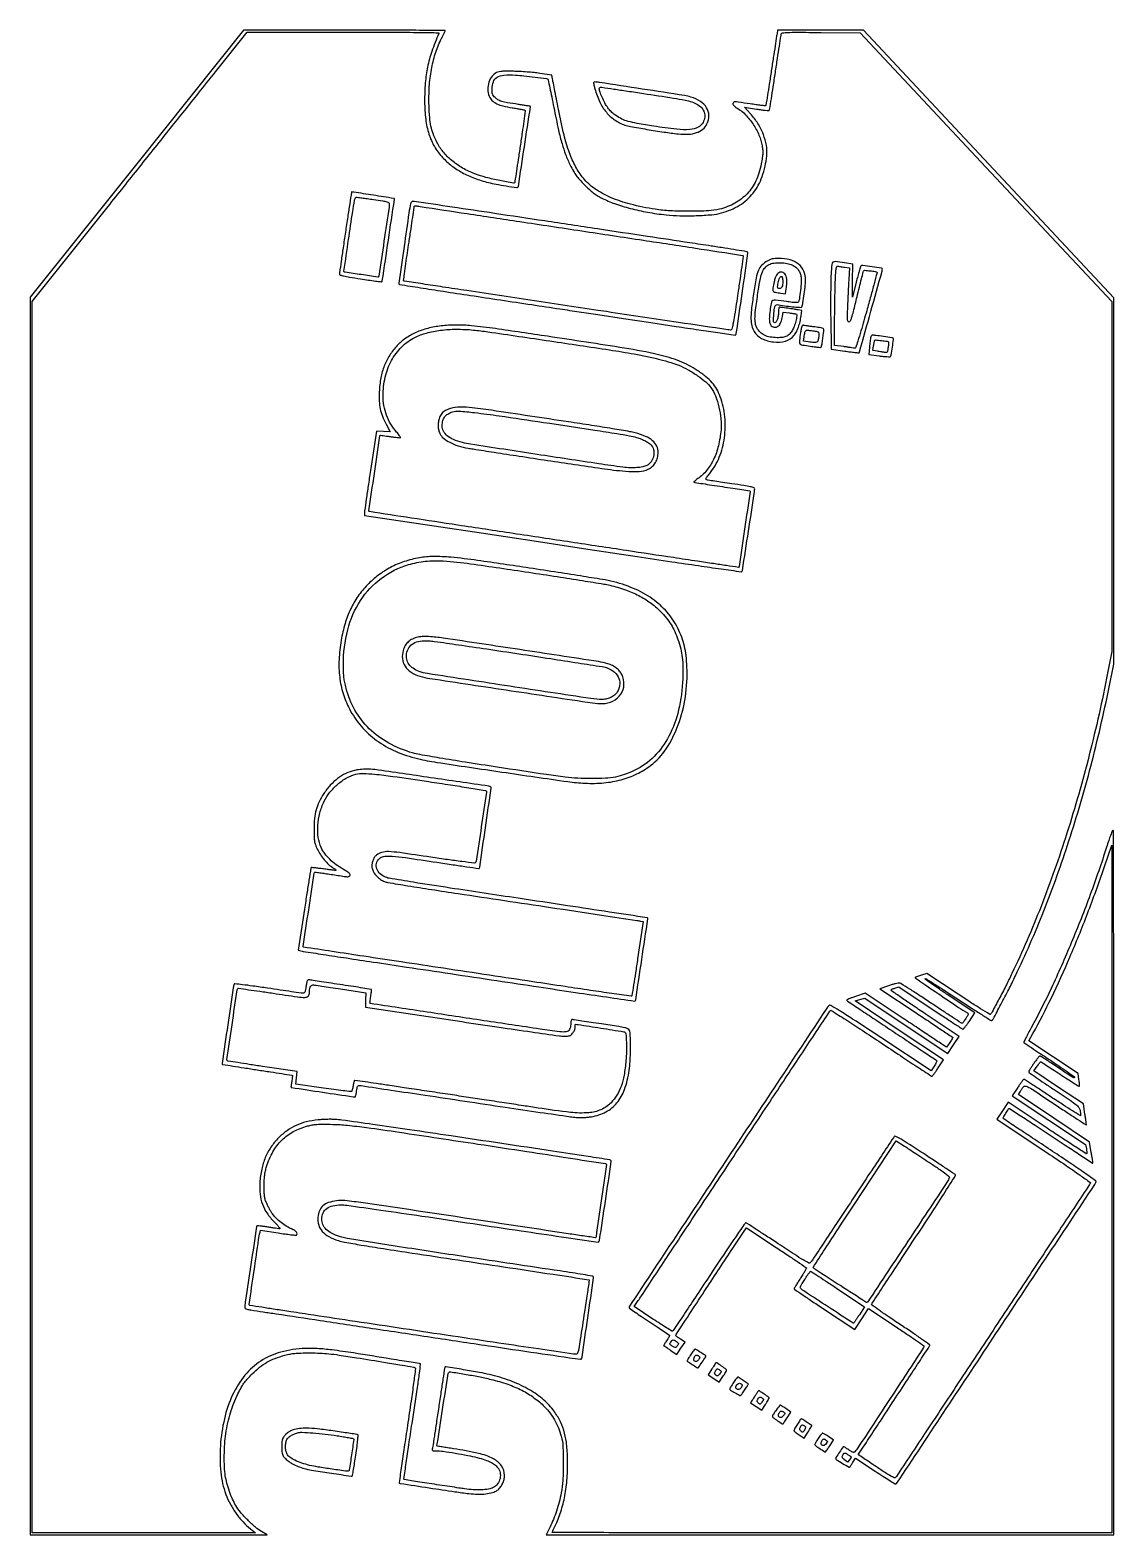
# Model space of a CAD drawing. Extents: x 0 to 1044, y 0 to 1450.
import ezdxf

# ---------------------------------------------------------------- set-up
doc = ezdxf.new("R2010")
doc.units = 0

msp = doc.modelspace()

# ---------------------------------------------------------------- linework, layer by layer
for points in [[(102.785423, 1321.25), (0.0979, 1192.5), (0.04895, 596.25), (0, 0), (114.25, 0.009384), (228.5, 0.018768), (223, 3.155815, -0.049719), (217.08911, 7.355218, -0.018175), (209.597897, 14.381874, -0.01834), (202.575526, 22.005574, -0.04436), (198.134735, 28.238785, -0.031033), (195.074839, 34.287781, -0.017319), (192.07664, 41.980452, -0.017243), (189.580141, 49.979526, -0.027253), (188.05775, 57, -0.029764), (187.229091, 65.297341, -0.012817), (187.068952, 76.420178, -0.012857), (187.493453, 87.90342, -0.021586), (188.512856, 97.5, -0.016785), (190.443989, 107.960185, -0.019938), (192.986913, 117.675557, -0.020478), (196.226913, 126.928427, -0.019749), (200.248272, 136, -0.012345), (203.349107, 141.935196, -0.029044), (206.02092, 146.157239, -0.028472), (209.19639, 150.090442, -0.011441), (213.954062, 155.106027, -0.027477), (221.110377, 161.561561, -0.039767), (228.137306, 166.364069, -0.03894), (235.948949, 170.0626, -0.024932), (245.5, 173.169515, -0.019761), (250.36563, 174.283795, -0.023786), (255.012634, 174.929409, -0.017274), (260.753887, 175.250905, -0.005199), (269.5, 175.347075, -0.009591), (279.386649, 175.163314, -0.0161), (287.671874, 174.582709, -0.01138), (297.66255, 173.328147, -0.002599), (314.5, 170.73383, -0.000492), (342.359092, 166.26477, -0.002345), (358.269685, 163.619736, -0.001235), (369.199588, 161.722187, -0.095087), (370.846755, 161.09471, -0.29443), (371.234975, 160.279713, -0.000657), (369.406749, 146.235349, -0.003418), (367.013445, 128.951824, -0.001395), (363.533912, 105.488723, 0.000696), (360.372832, 84.376633, 0.00115), (357.769343, 66.539267, 0.000068), (355.46578, 50.483198, 0.226373), (355.581453, 50.113037, 0.169089), (356.449821, 49.652463, 0.000105), (384.490396, 45.344388, 0.001299), (409.294918, 41.604726, 0.007208), (422.656679, 39.822149, 0.024291), (431.332576, 39.216999, 0.034075), (439.086931, 39.582183, 0.039392), (445.490704, 40.839861, 0.086743), (449.97596, 42.982882, 0.070757), (452.791168, 45.658888, 0.054827), (455.040137, 49.246687, 0.053477), (456.504199, 53.339605, 0.059237), (457, 57.509822, 0.155876), (454.12914, 66.494846, 0.118508), (446.285669, 73.323637, 0.065169), (431.870037, 78.590363, 0.01778), (408, 83.046857, -0.000584), (402.04028, 83.948707, -0.00095), (396.983164, 84.729843, -0.000102), (392.466389, 85.437248, -0.08992), (392.261834, 85.508439, -0.312108), (391.953696, 86.14395, -0.00007), (397.343737, 120.929876, -0.00011), (402.709906, 155.479602, -0.159095), (403.291361, 156.624694, -0.240053), (404.914906, 157.152305, -0.001996), (418.459739, 154.952924, -0.007521), (432.072442, 152.475718, -0.010913), (444, 149.847588, -0.023517), (460.155741, 145.101593, -0.034873), (473.726876, 139.324225, -0.038438), (485.323164, 132.229961, -0.040089), (495.523071, 123.533487, -0.033467), (500.838359, 117.445596, -0.033893), (505.269346, 110.727687, -0.032867), (508.864709, 103.277288, -0.02785), (511.683374, 95, -0.056165), (513.197752, 85.634855, -0.012149), (513.588795, 69.213388, -0.013179), (513.137911, 52.420455, -0.035875), (511.656854, 40.626003, -0.01432), (509.587048, 31.594062, -0.015783), (507.060951, 22.98701, -0.016564), (504.136505, 14.97952, -0.020541), (500.870072, 7.75), (496.977679, 0), (770.488839, 0), (1044, 0), (1044, 339.5, 0.000202), (1043.941449, 484.155079, 0.000502), (1043.749295, 590.06707, 0.000013), (1043.497546, 678.546696, 0.413373), (1043.042939, 679, 0.30913), (1042.548859, 678.662254, 0.002769), (1040.85433, 674.241148, 0.008152), (1038.979494, 669.010531, 0.005025), (1036.936316, 662.799652, -0.011375), (1021.204601, 616.948084, -0.010409), (1002.958945, 570.470134, -0.010728), (983.561346, 526.604573, -0.015418), (964.377203, 488.71056, 0.002939), (961.504145, 483.37048, 0.004831), (959.143871, 478.815243, 0.000977), (957.127826, 474.811172, 0.323055), (957.180412, 474.486254, 0.049312), (957.499971, 474.224197, 0.000059), (964.55501, 469.518914, 0.000539), (972.458025, 464.261729, 0.000332), (981.77275, 458.088836, -0.002921), (991.060833, 451.864129, -0.004721), (998.883245, 446.446617, -0.001071), (1005.654379, 441.640178, -0.242427), (1006, 440.969236, -0.473782), (1005.491315, 440.552904, -0.083706), (1004.163525, 441.061872, -0.012906), (1001.051893, 443.007847, -0.000436), (989, 451, 0.000384), (983.356656, 454.74321, 0.00057), (978.40676, 458.012882, 0.000245), (974.16904, 460.802211, 0.011656), (973.299609, 461.345275, 0.317601), (972.519637, 461.282716, 0.032601), (971.102745, 459.935314, 0.027108), (969.293854, 457.748731, 0.010835), (967.049609, 454.573517, 0.005152), (965.114692, 451.641379, 0.007612), (963.483323, 449.026386, 0.003951), (962.160163, 446.791983, 0.132453), (962, 446.197986, 0.243594), (962.287556, 445.642773, 0.000719), (969.161954, 440.801231, 0.00386), (977.0337, 435.364432, 0.002375), (986.381118, 429.07912, -0.001609), (1001.72891, 418.793185, -0.019734), (1007.417481, 414.618334, -0.056478), (1010.178777, 411.856935, -0.127859), (1011.370113, 409.176295, -0.004705), (1011.60363, 407.676491, -0.005076), (1011.802658, 406.21005, -0.004804), (1011.948491, 404.949044, -0.024201), (1011.988994, 404.240895, -0.589272), (1011.576455, 404.007668, -0.001308), (1004.069525, 408.641827, -0.005189), (995.362988, 414.17405, -0.00301), (985.013643, 420.990895, 0.001277), (974.612578, 427.893623, 0.002069), (965.730209, 433.70321, 0.000298), (957.823978, 438.82107, 0.151999), (957.263643, 438.977478, 0.223049), (956.813006, 438.749477, 0.00441), (955.203016, 436.652027, 0.009636), (953.361254, 434.107743, 0.006209), (951.321092, 431.092676), (946.142184, 423.230395), (981.47233, 399.679502), (1016.802476, 376.128609), (1017.50052, 371.99692, -0.012898), (1017.731336, 370.377475, -0.018448), (1017.845678, 368.931079, -0.014556), (1017.860866, 367.752692, -0.1947), (1017.695294, 367.361961, -0.352972), (1017.251056, 367.314354, -0.000238), (1006.309482, 374.364001, -0.002405), (994.076186, 382.337714, -0.001449), (979.641803, 391.905415), (942.091583, 416.952139), (936.715539, 408.726069), (931.339495, 400.5), (976.746799, 370.195305, -0.001491), (997.950978, 355.952113, -0.005356), (1011.360047, 346.676049, -0.001957), (1021.098064, 339.72677, -0.420409), (1021.255135, 338.695305, 0.015126), (1020.552871, 337.700261, 0.000005), (993.356833, 296.579246, 0.000084), (963.194909, 250.956261, 0.000051), (927.544573, 197, -0.00015), (891.877245, 143.041199, -0.000246), (861.6616, 97.408362, -0.000015), (834.434848, 56.336059, -0.039737), (833.593283, 55.262508, -0.322791), (832.39939, 55.017946, -0.021745), (829.108921, 56.672458, -0.016417), (824.014834, 59.741376, -0.003355), (815.226793, 65.521135, -0.001592), (808.621896, 69.959311, -0.00261), (803.060371, 73.764634, -0.00033), (798.139308, 77.174402, -0.245829), (798, 77.440623, -0.145731), (798.094619, 77.758363, -0.000025), (808.016073, 92.938164, -0.000582), (819.023363, 109.734706, -0.000352), (832.097271, 129.603692, 0.000407), (845.2019, 149.524155, 0.00066), (856.31073, 166.489523, 0.000082), (866.189201, 181.62481, 0.052971), (866.644793, 182.516729, 0.340912), (866.414873, 183.285231, 0.001425), (858.794915, 188.726683, 0.005738), (849.743716, 194.996371, 0.003175), (838.556094, 202.454394, -0.00285), (826.557112, 210.442056, -0.006787), (817.755317, 216.549401, -0.00231), (810.859629, 221.522399, -0.385266), (810.684822, 222.359362, -0.012887), (811.244962, 223.262093, -0.000016), (823.023162, 241.194184, -0.000144), (836.214134, 261.263251, -0.000088), (851.750091, 284.876159, 0.001416), (867.180944, 308.465465, 0.002352), (880.038886, 328.448636, 0.000226), (891.41251, 346.326886, 0.361259), (891.323841, 347.020199, 0.040696), (890.631223, 347.567699, 0.000163), (882.399198, 353.046594, 0.000827), (873.045539, 359.245308, 0.00052), (862.09896, 366.457286, 0.001851), (846.955295, 376.331782, 0.011145), (838.956278, 381.256152, 0.012658), (833.88691, 384.05342, 0.333627), (832.445625, 383.813246, 0.043636), (831.547763, 382.690199, 0.000105), (820.051033, 365.407641, 0.000683), (807.12153, 345.90467, 0.000425), (792.00981, 323, -0.000435), (776.897543, 300.095491, -0.000699), (763.966334, 280.592987, -0.000108), (752.468065, 263.312201, -0.044575), (751.566323, 262.188892, -0.334882), (750.110601, 261.955464, -0.011786), (744.827138, 264.916771, -0.010712), (736.508446, 270.08421, -0.001772), (720.727755, 280.441659, 0.000842), (709.290339, 287.978925, 0.001323), (699.432507, 294.414197, 0.000324), (690.787054, 300.017515, 0.052047), (689.769204, 300.53507, 0.344368), (688.681006, 300.202157, 0.001216), (680.416095, 288.330882, 0.004376), (669.74698, 272.634888, 0.001385), (654.097233, 249.031127, -0.000645), (640.887351, 229.043073, -0.001052), (629.623759, 212.125048, -0.000106), (619.51601, 197.019049, -0.107236), (618.938032, 196.461702, -0.280369), (618.268232, 196.457098, -0.001835), (613.021997, 199.626843, -0.006469), (607.000297, 203.403031, -0.003998), (600.016079, 207.989257), (581.961305, 220.052758), (585.831627, 225.776379, 0.002456), (588.813808, 230.233597, 0.000016), (615.080705, 269.915561, 0.000064), (645.089047, 315.265458, 0.000041), (679.968037, 368, -0.000103), (714.63347, 420.397527, -0.00017), (743.943494, 464.647857, -0.000007), (770.431822, 504.607466, -0.039545), (771.000193, 505.333131, -0.36353), (771.689979, 505.423279, -0.000369), (785.673272, 496.497109, -0.003007), (801.373407, 486.325139, -0.001812), (819.875345, 474.083131, 0.000711), (838.37545, 461.783708, 0.001167), (854.074984, 451.431035, 0.000095), (868.178721, 442.181677, 0.153686), (868.742214, 442.022522, 0.223185), (869.189679, 442.249191, 0.004346), (870.799239, 444.348777, 0.009563), (872.640287, 446.893934, 0.006158), (874.680727, 449.91006), (879.861454, 457.775076), (837.308427, 486.127643), (794.7554, 514.480209), (799.364882, 515.911691), (803.974364, 517.343174), (843.974483, 490.678696), (883.974602, 464.014218), (889.453483, 472.197696), (894.932364, 480.381174), (862.216781, 502.188788, -0.001287), (849.654023, 510.609679, -0.00209), (839.029623, 517.835751, -0.000287), (829.6237, 524.298696, -0.163034), (829.222805, 524.831586, -0.323762), (829.346764, 525.226055, -0.034947), (830.199654, 525.773013, -0.032446), (831.42802, 526.344564, -0.019886), (832.939188, 526.863634), (836.933966, 528.060499), (867.0487, 507.967507, 0.000772), (878.676989, 500.234845, 0.001224), (888.660414, 493.653321, 0.00025), (897.46516, 487.886015, 0.05855), (898.331717, 487.454055, 0.29812), (899.010252, 487.615794, 0.013274), (900.699303, 489.500188, 0.01867), (902.653934, 491.983117, 0.011843), (904.751017, 495.010047), (910.002033, 502.9865), (885.254172, 519.49325, -0.002944), (875.879955, 525.82589, -0.005281), (868.269901, 531.151142, -0.002022), (862.066729, 535.628283, -0.726198), (862.187692, 536, -0.139995), (863.387888, 535.657238, -0.00099), (872.42721, 530.010853, -0.003699), (882.751067, 523.426707, -0.002348), (894.684537, 515.611415, 0.001871), (906.550278, 507.824306, 0.003075), (916.654776, 501.335121, 0.000423), (925.646055, 495.649295, 0.28217), (926.204064, 495.642042, 0.135692), (927.606097, 497.105347, 0.00112), (935.172193, 511.220857, 0.004476), (942.660818, 525.57545, 0.00616), (949.114745, 538.615825, 0.01788), (976.466194, 601.288903, 0.015455), (1000.734633, 668.853645, 0.014798), (1021.773886, 740.843119, 0.013167), (1039.431342, 816.799619), (1044, 839.099237), (1044, 1015.518388), (1044, 1191.937538), (923.409244, 1320.968769), (802.818487, 1450), (761.454557, 1450), (720.090626, 1450), (719.51921, 1446.75, 0.005417), (719.135503, 1444.419881, 0.000166), (717.660129, 1434.790981, 0.000327), (715.932801, 1423.44289, 0.000226), (713.99284, 1410.602276, -0.001156), (712.05795, 1397.954413, -0.00188), (710.349769, 1387.224624, -0.00024), (708.789499, 1377.684554, -0.156972), (708.548916, 1377.215583, -0.22646), (708.09674, 1377.055636, -0.001642), (704.008839, 1377.501756, -0.005756), (699.289399, 1378.087571, -0.003604), (693.779973, 1378.876429, 0.001348), (682.185784, 1380.589943, 0.032763), (678.932383, 1380.845956, 0.184971), (677.566502, 1380.343061, 0.216335), (677, 1379.095022, 0.141336), (677.277679, 1378.13231, 0.053031), (678.155394, 1377.018933, 0.042237), (679.527376, 1375.832924, 0.024582), (681.349843, 1374.640866, -0.069987), (689.214136, 1368.412425, -0.044751), (696.481035, 1359.273262, -0.044143), (702.129194, 1348.78777, -0.060269), (705.148592, 1338.5, -0.018225), (705.692372, 1334.296153, -0.03618), (705.75907, 1330.93877, -0.028825), (705.340235, 1327.149963, -0.007858), (704.241612, 1321.228537, -0.023186), (701.980857, 1312.20654, -0.036885), (699.136987, 1304.778214, -0.040379), (695.454714, 1298.348178, -0.036543), (690.673738, 1292.361001, -0.040405), (685.259647, 1287.386283, -0.037655), (678.99194, 1283.216068, -0.036007), (671.893337, 1279.875639, -0.030659), (664, 1277.377175, -0.049617), (653.396276, 1275.816866, -0.011424), (635.303675, 1275.380777, -0.012417), (616.508922, 1275.824069, -0.027109), (602.178372, 1277.299849, -0.023635), (578.382899, 1282.224769, -0.039523), (559.05986, 1288.851056, -0.047655), (543.954853, 1297.193365, -0.072797), (532.971668, 1307.326652, -0.04528), (525.43833, 1318.583035, -0.038148), (519.548676, 1331.664981, -0.02788), (514.379711, 1348.921927, -0.010251), (508.956936, 1373.780767, 0.000143), (506.965314, 1383.887688, 0.000196), (505.168578, 1392.9731, 0.000125), (503.652854, 1400.611753, 0.002364), (503.166592, 1403), (502.436721, 1406.5), (490.96836, 1408.29435, 0.012749), (485.575572, 1408.997771, 0.00646), (478.756331, 1409.622019, 0.006412), (471.69622, 1410.085431, 0.009508), (465.5, 1410.29435, 0.004039), (457.427179, 1410.347713, 0.025206), (453.300652, 1410.133483, 0.049495), (450.584892, 1409.579636, 0.061022), (448.228758, 1408.521845, 0.122573), (444.10989, 1404.383092, 0.078756), (441.572866, 1398.065565, 0.076513), (441.069034, 1391.075619, 0.102152), (442.849451, 1384.984398, 0.091515), (445.597379, 1381.519392, 0.072602), (449.619614, 1378.925144, 0.049904), (455.531211, 1376.912408, 0.017677), (464.313993, 1375.195166, -0.004089), (468.836345, 1374.437875, -0.006232), (472.747931, 1373.699551, -0.002584), (476.070556, 1373.011514, -0.145014), (476.620248, 1372.713085, -0.232405), (476.823387, 1372.117489, -0.000503), (475.555612, 1362.345299, -0.003171), (474.039552, 1351.296157, -0.001946), (472.119851, 1338.294597, 0.000361), (470.155555, 1325.276678, 0.00058), (468.501474, 1314.173003, 0.000089), (467.047094, 1304.319447, 0.037249), (466.997782, 1303.634777, -0.46808), (465.594431, 1302.458052, -0.005715), (452.43252, 1304.978684, -0.014111), (439.118645, 1308.080168, -0.02552), (428.455915, 1311.473631, -0.03986), (416.582772, 1317.046251, -0.04438), (406.19267, 1324.264967, -0.046993), (397.769116, 1332.763451, -0.057974), (391.741515, 1342.141857, -0.023533), (388.251063, 1350.208896, -0.038483), (386.161999, 1357.355979, -0.032062), (384.971452, 1365.604507, -0.011409), (384.299531, 1377.5, -0.023676), (384.545292, 1395.392686, -0.029517), (386.536592, 1411.894115, -0.031614), (390.27589, 1427.022248, -0.036667), (395.75993, 1440.799377, 0.000302), (397.21715, 1443.804346, 0.000439), (398.499271, 1446.458254, 0.000218), (399.585638, 1448.714525, 0.007517), (399.833333, 1449.25, 0.540161), (399.634706, 1449.55833, 0.000065), (371.47311, 1449.779687, 0.001211), (340.124841, 1449.94613, 0.000722), (302.819806, 1450), (205.472946, 1450)], [(393.678235, 1446.75, 0.017961), (386.919615, 1429.272558, 0.032031), (382.823488, 1414.416473, 0.032465), (380.691361, 1399.296343, 0.01904), (380.013137, 1381.026234, 0.02969), (381.042415, 1363.987098, 0.047933), (384.147215, 1349.802613, 0.054309), (389.506142, 1337.795815, 0.05556), (397.291131, 1327.324695, 0.041121), (406.071381, 1319.335106, 0.038913), (416.19783, 1312.725098, 0.036161), (427.924469, 1307.372155, 0.026995), (441.5, 1303.143574, 0.015226), (448.854661, 1301.517968, 0.006876), (458.583073, 1299.814645, 0.001678), (468.762653, 1298.211299, 0.235275), (469.8958, 1298.573376, 0.163528), (470.313101, 1299.384445, 0.000047), (476.127529, 1337.621432, 0.000032), (481.958019, 1376.00472, 0.277221), (481.742477, 1376.528825, 0.120431), (481.527573, 1376.619699, 0.000293), (478.193102, 1377.157002, 0.001854), (474.42621, 1377.7474, 0.001151), (470, 1378.413908, -0.005776), (459.853651, 1380.037891, -0.029716), (454.311032, 1381.333761, -0.054214), (450.705856, 1382.847014, -0.070031), (447.841983, 1385.00417, -0.036221), (446.345312, 1386.734956, -0.076695), (445.516898, 1388.297519, -0.064323), (445.117541, 1390.209326, -0.019543), (445.003738, 1393.173077, -0.085447), (446.227579, 1400.252503, -0.173856), (449.756657, 1404.564053, -0.11909), (456.325223, 1406.6214, -0.030791), (467.5, 1406.676229, -0.01272), (475.68941, 1406.002412, -0.005783), (486.361835, 1404.725304, -0.001553), (497.417334, 1403.237525, -0.163566), (498.765829, 1402.567504, -0.145203), (498.958457, 1402.21238, -0.000191), (500.60526, 1394.41867, -0.001622), (502.421103, 1385.66823, -0.000996), (504.506386, 1375.348125, 0.004137), (509.025897, 1353.68292, 0.015745), (512.382311, 1340.28229, 0.023419), (515.803173, 1330.087145, 0.021774), (520.236667, 1320, 0.012296), (523.346452, 1314.059145, 0.02921), (526.01699, 1309.848673, 0.028674), (529.189981, 1305.932669, 0.011459), (533.954062, 1300.932431, 0.011694), (538.505051, 1296.57847, 0.021921), (542.412442, 1293.313586, 0.024551), (546.271614, 1290.655634, 0.020013), (550.640656, 1288.188694, 0.033109), (563.087774, 1282.811289, 0.021493), (578.074158, 1278.197941, 0.01986), (594.848592, 1274.518347, 0.01709), (612.723322, 1271.962111, 0.022195), (626.011168, 1271.117385, 0.01346), (641.767406, 1271.240501, 0.012938), (656.597443, 1272.140399, 0.043779), (666.143526, 1273.818217, 0.072081), (683.394974, 1281.222005, 0.088992), (696.450475, 1292.831177, 0.084293), (705.136056, 1308.795807, 0.057701), (709.543927, 1329, 0.066281), (709.215242, 1339.003988, 0.051023), (706.328404, 1349.550888, 0.048174), (701.131239, 1359.899763, 0.045051), (693.947064, 1369.316463), (688.118594, 1375.677211), (699.792929, 1373.872238, 0.006337), (704.311382, 1373.232159, 0.009908), (708.215831, 1372.807909, 0.004481), (711.50893, 1372.5457, 0.239283), (712.072888, 1372.783632, 0.135981), (712.373288, 1373.43602, 0.000331), (714.038391, 1383.717692, 0.002081), (715.862927, 1395.338722, 0.00129), (717.913512, 1409, -0.00061), (719.955895, 1422.733764, -0.000945), (721.75669, 1434.589408, -0.000277), (723.347625, 1444.893748, -0.030297), (723.645394, 1446.261815, -0.301695), (724.887401, 1447.329108, -0.021162), (729.693196, 1447.721868, -0.010659), (738.632492, 1447.881997, -0.000884), (761.863935, 1447.761815), (799.585595, 1447.5), (920.732006, 1318), (1041.878417, 1188.5), (1041.939209, 1019.849105), (1042, 851.198209), (1037.934103, 830.349105, -0.01385), (1020.30945, 751.642912, -0.015081), (998.783852, 676.261615, -0.01574), (973.798326, 605.581872, -0.019001), (945.785171, 541, -0.005486), (939.977653, 529.226203, -0.004084), (933.319991, 516.355824, -0.001712), (926.825571, 504.149823, -0.067149), (925.032972, 501.673021, -0.354597), (924.340635, 501.583437, -0.000938), (915.598604, 507.000236, -0.004797), (905.666718, 513.313093, -0.002901), (894.021024, 520.96951), (863.796006, 541.092977), (858.648003, 539.41334, 0.00345), (856.61365, 538.734027, 0.004481), (854.759711, 538.082096, 0.003385), (853.216645, 537.512048, 0.040174), (852.640376, 537.240083, 0.553551), (852.617786, 536.652261, 0.000193), (874.709378, 521.613426, 0.001771), (894.464041, 508.278757, 0.017822), (902.916048, 503.043421, -0.180423), (903.458338, 502.392826, -0.153089), (903.488945, 501.49374, -0.062698), (902.904229, 500.091333, -0.010804), (901.416048, 497.619111, -0.011011), (900.243352, 495.850447, -0.016318), (899.132473, 494.358864, -0.011467), (898.160219, 493.194455, -0.215709), (897.737052, 493.001788, -0.145471), (897.176392, 493.167005, -0.000253), (888.756711, 498.635198, -0.001868), (879.309334, 504.827971, -0.001152), (868.237052, 512.181866, 0.002189), (857.078448, 519.559764, 0.003371), (847.354009, 525.835126, 0.001128), (838.908523, 531.178141, 0.096096), (837.5, 531.72481, 0.092955), (836.275997, 531.716534, 0.010883), (833.594982, 531.134146, 0.012748), (830.41035, 530.282995, 0.01011), (827.014833, 529.206994), (818.529667, 526.328099), (853.514833, 503.028112, -0.000117), (866.953476, 494.073487, -0.000192), (878.32486, 486.486196, -0.000013), (888.552246, 479.656152, -0.028654), (888.846391, 479.434337, -0.355526), (888.893243, 479.18288, -0.00601), (888.155717, 477.867419, -0.012367), (887.204558, 476.308158, -0.00754), (886.008737, 474.512699), (882.824691, 469.884847), (880.162346, 471.618501, -0.002417), (878.19055, 472.916102, -0.000042), (867.555251, 479.990193, -0.000107), (855.16987, 488.233686, -0.000071), (840.983189, 497.683385), (804.466378, 522.014614), (795.150326, 518.890171, 0.009497), (791.635796, 517.636712, 0.017143), (788.815517, 516.458049, 0.013077), (786.72429, 515.431582, 0.518864), (786.667136, 514.998124, 0.038699), (787.376039, 514.439618, 0.000072), (799.739721, 506.165305, 0.000529), (813.646668, 496.882339, 0.000328), (830, 486.006863, -0.000277), (846.345145, 475.139234, -0.000449), (860.225076, 465.881608, -0.000052), (872.603716, 457.607375, -0.038369), (873.213024, 457.128578, -0.295458), (873.340235, 456.637557, -0.022547), (872.826625, 455.298097, -0.025252), (872.005915, 453.648794, -0.016125), (870.896357, 451.816413), (867.866666, 447.158873), (819.375688, 479.236077, 0.000967), (792.248076, 497.105933, 0.007311), (779.301521, 505.330211, 0.006904), (771.230474, 510.140902, 0.341457), (769.49785, 509.90664, 0.048471), (766.929086, 506.739489, 0.000014), (672.520978, 364.064927, 0.000005), (577.397654, 220.297854, 0.147177), (577, 218.976178, 0.244808), (577.253089, 218.490244, 0.000882), (582.728125, 214.674322, 0.004289), (589.024061, 210.38233, 0.002646), (596.5, 205.436385, -0.001999), (603.975977, 200.504291, -0.003266), (610.270617, 196.255754, -0.000511), (615.803579, 192.460172, -0.248893), (615.995719, 192.091679, -0.126848), (615.89241, 191.70268, -0.004625), (615.124298, 190.364814, -0.008196), (614.168196, 188.794193, -0.005632), (613.035193, 187.043859, 0.004422), (611.916774, 185.325187, 0.007366), (611.009188, 183.855864, 0.002168), (610.257622, 182.585581, 0.398548), (610.289475, 182.448671, -0.001702), (610.454541, 182.33884, -0.000007), (612.261518, 181.127589, -0.000035), (614.312577, 179.752473, -0.000022), (616.707182, 178.146628), (622.914363, 173.983633), (626.939628, 179.911098), (630.964892, 185.838563), (626.484234, 188.669281, -0.010422), (624.767185, 189.804798, -0.015545), (623.319244, 190.874374, -0.01051), (622.182192, 191.809635, -0.218086), (622.001788, 192.20093, -0.146589), (622.240022, 193.003503, -0.000019), (651.233489, 237.28643, -0.000411), (676.885915, 276.393006, -0.004709), (687.148903, 291.694688), (690.01997, 295.889375), (718.759985, 276.9338, -0.001337), (729.79691, 269.611929, -0.002169), (739.132924, 263.323713, -0.000309), (747.390283, 257.702333, -0.163027), (747.756352, 257.220055, -0.21113), (747.70758, 256.680179, -0.003403), (746.173035, 253.956312, -0.00825), (744.289983, 250.788775, -0.005299), (742.006352, 247.174102, 0.003227), (739.704792, 243.564248, 0.004979), (737.766391, 240.410989, 0.001774), (736.137097, 237.678523, 0.136862), (736.006892, 237.193159, 0.244983), (736.239018, 236.758435, 0.00031), (744.584854, 231.058204, 0.002528), (754.008485, 224.699983, 0.001541), (765.198785, 217.281579), (794.383785, 198.063158), (801.042312, 208.063549), (807.70084, 218.063939), (834.35042, 200.402966, -0.002382), (844.56754, 193.561689, -0.003872), (853.171686, 187.643238, -0.000723), (860.685134, 182.372666, -0.244088), (861, 181.76611, -0.145938), (860.600701, 180.427206, -0.000043), (828.584235, 131.53259, -0.000147), (797.437741, 84.005958, -0.039356), (794.43848, 80.1342, -0.139012), (793.579519, 79.599521, -0.144747), (792.582263, 79.606472, -0.065851), (791.158253, 80.252636, -0.011287), (788.66831, 81.8842, 0.004121), (786.901773, 83.078278, 0.006247), (785.344147, 84.084734, 0.002682), (784.003267, 84.917582, 0.138486), (783.711405, 85, 0.247439), (783.20501, 84.733052, 0.001113), (779.684645, 79.568571, 0.001615), (776.257825, 74.481907, 0.148481), (776, 73.632843, 0.262156), (776.663241, 72.454806, 0.005385), (782.70331, 68.879394, 0.004781), (788.852064, 65.406483, 0.388652), (789.834403, 65.643534, 0.004781), (790.221519, 66.230448, 0.000735), (790.977675, 67.40486, 0.000821), (791.865511, 68.793268, 0.000713), (792.791723, 70.251527), (795.083447, 73.871088), (814.058887, 61.435544, 0.001668), (821.386037, 56.668565, 0.002672), (827.675562, 52.653915, 0.000519), (833.234369, 49.155417, 0.142252), (833.767163, 49.003315, 0.250346), (834.734938, 49.525911, 0.000005), (930.424361, 193.983444, 0.000013), (1025.645022, 337.744652, 0.089593), (1026.791182, 340.408829, 0.306137), (1026.481264, 341.21603, 0.000559), (1014.137085, 349.82407, 0.003564), (999.947209, 359.546254, 0.002075), (982.791182, 371.018537, -0.000227), (965.749076, 382.3237, -0.000367), (951.257916, 391.961459, -0.000047), (938.358668, 400.555895, -0.028083), (937.640022, 401.095415, -0.354709), (937.475771, 401.954378, -0.006607), (939.858983, 406.255276, -0.007303), (942.347339, 410.465258, -0.261307), (943.300679, 411, -0.146542), (943.454646, 410.953884, -0.00001), (955.18709, 403.232793, -0.000366), (968.136088, 394.697132, -0.000221), (983.477748, 384.558443, 0.000695), (998.823427, 374.43799, 0.001156), (1011.783639, 365.959427, 0.000055), (1023.477962, 358.349397, 0.354352), (1023.706672, 358.373339, 0.23553), (1023.78724, 358.614224, 0.000971), (1023.379146, 361.472896, 0.00445), (1022.876921, 364.737562, 0.002754), (1022.231563, 368.564896), (1020.5, 378.5), (986.281851, 401.399627), (952.063702, 424.299255), (953.638799, 426.965682, -0.008033), (954.361536, 428.145477, -0.005177), (955.234963, 429.490169, -0.005203), (956.116756, 430.787949, -0.009759), (956.860708, 431.815337, -0.294607), (958.749802, 432.508216, -0.072577), (961.98618, 431.266475, -0.018261), (968.275087, 427.4299, -0.000967), (987.850653, 414.429508, 0.001115), (999.12202, 406.948838, 0.001855), (1008.655552, 400.702796, 0.00014), (1017.21452, 395.143935, 0.374414), (1017.470591, 395.180226, 0.212113), (1017.557852, 395.466914, 0.001227), (1017.200761, 398.308384, 0.004848), (1016.750615, 401.569576, 0.003029), (1016.163316, 405.38023), (1014.579235, 415.26046), (990.761507, 431.159198), (966.943779, 447.057936), (970.01993, 451.528968, -0.006698), (971.233057, 453.24257, -0.01035), (972.331139, 454.686634, -0.005027), (973.288476, 455.868348, -0.223582), (973.568173, 456, -0.145057), (973.915204, 455.897158, -0.000244), (979.210154, 452.453022, -0.001834), (985.149551, 448.554487, -0.00113), (992.111979, 443.92518, 0.00316), (999.079091, 439.333444, 0.005213), (1005.030386, 435.552597, 0.001112), (1010.25549, 432.325145, 0.347138), (1010.712232, 432.378899, 0.203335), (1010.888114, 432.813939, 0.009248), (1010.829837, 434.454837, 0.014195), (1010.66556, 436.444379, 0.00957), (1010.370386, 438.703719), (1009.5, 444.5), (985.762383, 460.210556), (962.024765, 475.921112), (966.057353, 483.210556, 0.014399), (983.797618, 517.578986, 0.010619), (1001.513314, 556.569527, 0.010045), (1018.637859, 598.811421, 0.009172), (1034.603582, 643), (1041.92874, 664.5), (1041.96437, 333.25), (1042, 2), (772.5, 2, -0.000138), (669.159981, 2.028471, -0.00023), (582.165625, 2.116386, -0.000002), (503.163098, 2.232869, -0.413781), (503, 2.396208, -0.104501), (503.061593, 2.687692, -0.000859), (504.016453, 4.836207, -0.003029), (505.133952, 7.298893, -0.00194), (506.460266, 10.146208, 0.037357), (511.78039, 24.063531, 0.029558), (515.475672, 39.750378, 0.027779), (517.47435, 56.798633, 0.024095), (517.707986, 74.798525, 0.021892), (516.543555, 89.511634, 0.043576), (514.110774, 100.933826, 0.049502), (509.993992, 110.784082, 0.038398), (503.703983, 120.563857, 0.059882), (493.163142, 131.479449, 0.044285), (479.247133, 140.892604, 0.039612), (462.256274, 148.624028, 0.029494), (442.5, 154.495425, 0.012333), (432.95469, 156.482506, 0.003209), (417.513829, 159.199197, 0.000387), (400.335459, 162.094376, 0.269896), (399.495981, 161.7774, 0.133481), (399.382171, 161.520575, 0.000041), (397.663007, 150.272111, 0.000724), (395.773584, 137.78169, 0.000439), (393.57271, 123, -0.000584), (391.352317, 108.116808, -0.000909), (389.40035, 95.295312, -0.000247), (387.672313, 84.118438, -0.031754), (387.370075, 82.75, 0.119125), (387.33108, 81.858808, 0.240687), (387.753856, 81.320534, 0.095234), (388.82833, 81.054493, 0.012593), (391.182612, 80.989408, -0.033185), (397.850305, 80.529956, -0.006796), (409.535083, 78.779076, -0.007589), (421.617884, 76.611495, -0.016828), (430.736073, 74.511744, -0.013997), (438.146156, 72.316765, -0.034121), (443.423653, 70.183189, -0.045658), (447.325927, 67.824601, -0.059163), (450.374209, 64.967125, -0.125622), (452.703331, 60.140202, -0.104744), (452.651432, 54.429993, -0.102899), (450.274871, 49.149282, -0.116923), (446.074104, 45.538321, -0.080464), (441.565619, 44.060917, -0.028292), (434.768874, 43.382294, -0.026241), (426.810202, 43.458083, -0.022667), (418.5, 44.353357, 0.000356), (413.115923, 45.177724, 0.000091), (404.390069, 46.505786, 0.000092), (394.427271, 48.018376, 0.000094), (384.508744, 49.520468, -0.001108), (375.286053, 50.936317, -0.001803), (367.46444, 52.183724, -0.000221), (360.503904, 53.322719, -0.15696), (360.17543, 53.491237, -0.236293), (360.064145, 53.825566, -0.000063), (362.308324, 69.42579, -0.001117), (364.841888, 86.747595, -0.000675), (367.916686, 107.256188, 0.000438), (373.15236, 142.0651, 0.004855), (375.097783, 156.000506, 0.004371), (376.092619, 164.233353, 0.447265), (375.407027, 165, -0.039892), (374.935691, 165.037665, -0.00007), (367.010863, 166.313508, -0.000529), (358.111062, 167.75725, -0.000328), (347.657027, 169.471515, 0.001764), (311.467928, 175.299109, 0.008383), (290.697973, 178.212627, 0.0146), (276.544819, 179.538421, 0.027001), (265, 179.656359, 0.054358), (241.561435, 176.056802, 0.077385), (222.31815, 167.567944, 0.079745), (206.97497, 153.862672, 0.061785), (195.073236, 134.84352, 0.051786), (187.171278, 111.943184, 0.040374), (183.284735, 85.889774, 0.041253), (183.669755, 60.356302, 0.065484), (188.611491, 39.089656, 0.033261), (192.923002, 29.578324, 0.031809), (198.514795, 20.573288, 0.032408), (205.081039, 12.52084, 0.038276), (212.301879, 5.855613), (217.179595, 2), (109.589798, 2), (2, 2), (2.048068, 595.25), (2.096135, 1188.5), (75.093946, 1280, 0.000007), (105.27852, 1317.836326, 0.000007), (135.609051, 1355.857813, 0.000007), (162.18129, 1389.169907, 0.000027), (178.595251, 1409.75), (209.098745, 1448), (301.656362, 1448, -0.000519), (349.643606, 1447.950156, -0.002876), (375.451628, 1447.748071, -0.000884), (393.208735, 1447.475466, -0.532935)], [(544.0372, 1393.369917, 0.040103), (548.823246, 1380.604482, 0.063714), (555.073789, 1370.769019, 0.070553), (563.067312, 1363.520695, 0.063734), (573.032766, 1358.478901, 0.041566), (578.337306, 1357.079135, 0.002665), (594.140821, 1354.373075, 0.004352), (610.665094, 1351.781739, 0.007802), (624.282916, 1349.984134, 0.040583), (634.105919, 1349.644911, 0.071639), (642.059805, 1351.171586, 0.08932), (648.03321, 1354.519403, 0.107304), (652.014836, 1359.565724, 0.116337), (653.830236, 1367.586549, 0.133291), (651.708465, 1375.133562, 0.115492), (645.697497, 1381.344343, 0.07374), (636.5, 1385.502177, 0.0303), (630.347264, 1386.857212, 0.000363), (589.73997, 1393.221638, 0.000291), (548.630476, 1399.609736, 0.038413), (543.558163, 1400, 0.277185), (542.956938, 1399.63896, 0.141263), (542.767916, 1398.745741, 0.04519), (543.060858, 1396.95831, 0.006444)], [(590.741412, 1388.960745, -0.00099), (619.713732, 1384.501221, -0.011508), (631.000311, 1382.473984, -0.030379), (637.547756, 1380.721882, -0.050683), (642.744431, 1378.379386, -0.076072), (647.00191, 1374.960236, -0.10898), (649.420875, 1370.78609, -0.112064), (649.822231, 1366.071156, -0.08392), (648.248446, 1361.084806, -0.160906), (643.447247, 1356.348933, -0.096088), (635.636848, 1354.205128, -0.047704), (622.871064, 1354.448215, -0.009973), (600.672978, 1357.447944, -0.004591), (584.67412, 1360.086459, -0.024861), (576.092384, 1362.026599, -0.043165), (570.094328, 1364.272844, -0.038939), (564.348733, 1367.581232, -0.035491), (560.435979, 1370.689008, -0.042235), (557.243105, 1374.1565, -0.037788), (554.419975, 1378.425992, -0.021028), (551.612074, 1384, -0.010654), (549.379881, 1389.231653, -0.045542), (548.407299, 1392.479495, -0.115012), (548.459937, 1394.288989, -0.340486), (549.383004, 1395, -0.036059), (550.622689, 1394.910479, -0.000206), (562.191962, 1393.225969, -0.000879), (575.385868, 1391.275679, -0.000558)], [(303.72656, 1255.248022, 0.000602), (301.515205, 1240.283153, 0.000947), (299.655953, 1227.42584, 0.000221), (298.05239, 1216.150812, 0.038999), (297.97656, 1214.946326, 0.321004), (298.666786, 1214.012109, 0.022144), (302.012335, 1213.089886, 0.015644), (307.651599, 1211.985383, 0.002797), (318.25, 1210.312707, 0.001434), (326.035817, 1209.151356, 0.002347), (332.640905, 1208.217131, 0.000288), (338.520391, 1207.417117, 0.219075), (338.804145, 1207.50386, 0.175372), (339.258087, 1208.343612, 0.000052), (345.11612, 1247.567581, 0.000042), (350.981461, 1286.891198, 0.237674), (350.754607, 1287.578727, 0.158779), (350.276316, 1287.821965, 0.00006), (330.672241, 1290.89365, 0.000214), (311.708137, 1293.854444, 0.040585), (309.753493, 1293.998022, 0.367448), (309.633944, 1293.894836, 0.000041), (307.878515, 1282.614394, 0.000998), (305.958586, 1270.105978, 0.000599)], [(330.75, 1286.798202, -0.002811), (339.894659, 1285.417975, -0.029185), (343.611634, 1284.611044, -0.089325), (345.383837, 1283.754304, -0.239748), (346.002218, 1282.542046, -0.037256), (345.762256, 1279.278252, -0.000185), (340.894443, 1246.681272, -0.000053), (335.851432, 1213.020789, -0.140545), (335.468358, 1212.181267, -0.25873), (334.875861, 1211.96021, -0.000217), (319.050222, 1214.347014, -0.000309), (303.366061, 1216.729355, -0.15985), (302.498273, 1217.168394, -0.236785), (302.325275, 1217.689744, -0.00004), (306.765291, 1248.161388, -0.000727), (310.73562, 1275.119657, -0.008255), (312.496873, 1285.75, -0.033799), (312.812447, 1286.994852, -0.047229), (313.270088, 1288.047121, -0.056824), (313.791018, 1288.779671, -0.211578), (314.295313, 1289.006156, -0.033955), (315.179178, 1288.9506, -0.000682), (319.625811, 1288.360109, -0.001615), (324.818861, 1287.646207, -0.001084)], [(366.534979, 1282.75, 0.018847), (364.892214, 1273.838843, 0.000771), (360.239373, 1241.539923, 0.000083), (355.190266, 1206.061028, 0.235883), (355.483092, 1205.183575, 0.158448), (356.058314, 1204.890574, 0.000084), (375.938566, 1201.75028, 0.00111), (398.091245, 1198.305202, 0.000675), (424.287516, 1194.326998, -0.000017), (453.079601, 1189.993353, -0.000015), (483.184458, 1185.460147, -0.000015), (510.384352, 1181.36271, -0.000045), (529, 1178.556144, -0.000001), (546.94352, 1175.849238), (571.481656, 1172.147429), (597.919258, 1168.159031), (622.363083, 1164.471379, 0.000666), (644.191993, 1161.207919, 0.001102), (662.62813, 1158.518275, 0.000061), (679.23421, 1156.135036, 0.236206), (679.585296, 1156.251963, 0.16163), (680.29729, 1157.671469, 0.000138), (685.900647, 1196.274582, 0.000101), (691.515623, 1235.088163, 0.243008), (691.156644, 1236.125001, 0.150054), (690.54044, 1236.432472, 0.000357), (680.558514, 1238.086684, 0.002256), (669.273707, 1239.896262, 0.001397), (656, 1241.925407, -0.000123), (635.581943, 1244.993502, -0.000019), (594.709715, 1251.14698, -0.000021), (546.45464, 1258.415874, -0.000018), (495.79903, 1266.050406, 0.000168), (447.494243, 1273.31582, 0.000275), (406.573289, 1279.433557, 0.000021), (369.802149, 1284.908655, 0.036959), (368.568082, 1285, 0.132994), (367.945609, 1284.831448, 0.076932), (367.339742, 1284.339062, 0.067664), (366.841489, 1283.610265, 0.061217)], [(531.318164, 1256.551032, -0.000255), (590.717761, 1247.55967, -0.000424), (640.807875, 1239.907868, -0.000012), (686.145127, 1232.941655, -0.159562), (686.644862, 1232.688472, -0.233185), (686.811032, 1232.198898, -0.000304), (685.444746, 1221.874767, -0.002464), (683.84383, 1210.271994, -0.001504), (681.845251, 1196.589969, -0.001145), (678.637553, 1175.41553, -0.011692), (677.083202, 1166.67639, -0.021463), (675.913439, 1161.943988, -0.33293), (674.652884, 1161, -0.037069), (672.20659, 1161.181611, -0.000048), (624.564651, 1168.299322, -0.000256), (555.32134, 1178.687378, -0.000041), (420.628186, 1198.976364, 0.000087), (397.644455, 1202.436279, 0.000144), (378.232626, 1205.349307, 0.000006), (360.685743, 1207.9771, 0.037178), (360.378186, 1208, -0.445335), (359.84608, 1208.591174, -0.004223), (360.582597, 1215.051252, -0.005981), (361.949791, 1225.198589, -0.000879), (365.000743, 1245.712152, 0.000449), (366.917152, 1258.52179, 0.000714), (368.531468, 1269.486413, 0.000138), (369.938707, 1279.158836, 0.036066), (370, 1280.007465, -0.26168), (370.228999, 1280.415059, -0.099647), (370.863301, 1280.645443, -0.058356), (371.882573, 1280.67927, -0.024257), (373.25, 1280.497842, 0.007502), (375.858056, 1280.062472, 0.000013), (421.023148, 1273.218943, 0.000098), (471.730575, 1265.547093, 0.000061)], [(710.083472, 1227.451344, 0.064379), (704.833123, 1223.477623, 0.100334), (701.666864, 1218.792898, 0.053615), (699.453302, 1211.299159, 0.007907), (696.86546, 1195.688441, 0.007655), (694.831745, 1180.505752, 0.033201), (694.364459, 1171.435005, 0.056399), (695.183491, 1165.050439, 0.072583), (697.403878, 1159.573808, 0.145973), (704.689177, 1152.77587, 0.089561), (716.05383, 1149.480081, 0.090836), (727.70193, 1150.385323, 0.156942), (735.805756, 1155.580516, 0.053115), (738.139506, 1159.117495, 0.032953), (740.130123, 1163.682123, 0.030366), (741.667747, 1168.937504, 0.026739), (742.636985, 1174.568402), (743.259001, 1179.860785), (739.8795, 1180.446567, 0.006589), (736.081885, 1181.053389, 0.001605), (729.801971, 1181.951581, 0.000725), (723.239375, 1182.859019, 0.027394), (721.75, 1182.980191, 0.328454), (721.457409, 1182.776433, 0.031995), (721.218674, 1181.892619, 0.030766), (721.050684, 1180.686048, 0.018837), (720.994423, 1179.25, -0.035074), (720.702955, 1175.186582, -0.043618), (719.843761, 1171.498926, -0.049307), (718.646071, 1168.777752, -0.270749), (717.315064, 1168, -0.225561), (716.529459, 1168.373403, -0.141805), (716.124496, 1169.326789, -0.046746), (716.07243, 1171.290058, -0.005865), (716.406958, 1175.535193, -0.006428), (717.074748, 1181.981317, -0.076516), (717.739129, 1184.392983, -0.22821), (718.879188, 1185.354233, -0.109111), (720.840453, 1185.421748, 0.010554), (728.701121, 1184.138324, 0.012873), (736.105521, 1183.283115, 0.005659), (742.616229, 1182.774717, 0.346811), (743.517274, 1183.392547, 0.037001), (744.414618, 1187.257825, 0.00462), (745.6591, 1195.785797, 0.00511), (746.735613, 1204.322121, 0.028815), (747, 1208.905984, 0.099462), (745.21943, 1217.768445, 0.123533), (740.197504, 1224.480219, 0.108097), (732.005113, 1228.613385, 0.063517), (721.068499, 1229.987955, 0.017538), (717.576046, 1229.859001, 0.038759), (714.940097, 1229.462077, 0.043809), (712.6034, 1228.701959, 0.029315)], [(734.269694, 1223.590885, -0.058943), (737.46542, 1221.536703, -0.063236), (740.008988, 1218.836046, -0.063557), (741.787059, 1215.598298, -0.060556), (742.731605, 1211.964366, -0.052536), (742.856616, 1207.55694, -0.008994), (742.063937, 1199.203392, -0.006426), (740.995485, 1190.730999, -0.104193), (740.026749, 1188.04328, -0.227756), (739.18013, 1187.501401, -0.038524), (737.208137, 1187.413655, -0.023539), (734.027696, 1187.667397, -0.005201), (728.608185, 1188.415014, 0.004259), (718.054005, 1189.89122, 0.134996), (715.486361, 1189.534829, 0.243505), (714.118534, 1187.866662, 0.017019), (713.030228, 1181.712946, 0.013745), (712.175376, 1174.214836, 0.047485), (712.218693, 1169.331245, 0.082482), (713.082873, 1166.188705, 0.171039), (714.834423, 1164.38869, 0.137685), (718.19446, 1163.754343, 0.174207), (721.045649, 1165.068882, 0.114799), (723.226894, 1168.507824, 0.04455), (724.617221, 1174.007695), (725.291649, 1178.225336), (731.395825, 1177.54412, -0.009254), (733.786106, 1177.232483, -0.012786), (735.916793, 1176.858565, -0.00939), (737.662629, 1176.471694, -0.134654), (738.214535, 1176.166917, -0.253468), (738.672113, 1174.698446, -0.012752), (737.538109, 1169.625324, -0.020652), (736.033891, 1164.523527, -0.050474), (734.407221, 1160.966117, -0.050451), (731.71747, 1157.281347, -0.095057), (728.796285, 1155.061193, -0.084297), (725.01742, 1153.92471, -0.033194), (719.574378, 1153.610946, -0.040738), (712.771509, 1154.226336, -0.069867), (707.35899, 1155.967004, -0.081441), (703.210063, 1158.886483, -0.079511), (700.170337, 1163, -0.080716), (698.644519, 1167.656867, -0.047963), (698.295387, 1173.499055, -0.024943), (699.063724, 1182.406997, -0.004485), (701.468833, 1198.89064, -0.00978), (703.533443, 1210.676667, -0.049666), (705.45138, 1217.052017, -0.088867), (708.003743, 1221.045092, -0.082067), (711.847806, 1224.034756, -0.092893), (716.277939, 1225.463599, -0.03665), (722.70026, 1225.807346, -0.036751), (729.271379, 1225.192728, -0.071826)], [(771.540206, 1214.75, 0.009127), (771.30377, 1208.12402, 0.002278), (771.164452, 1197.290132, 0.002327), (771.11921, 1184.892797, 0.002337), (771.189512, 1172.514279), (771.5, 1142.528558), (784.810729, 1140.658341, 0.002796), (789.939042, 1139.96701, 0.004507), (794.314989, 1139.442058, 0.001016), (798.141758, 1139.025812, 0.227959), (798.473993, 1139.144062, 0.127457), (799.017692, 1140.07832, 0.000046), (809.936231, 1179.013109, 0.000083), (820.732223, 1217.549292, 0.068352), (821, 1219.498946, 0.366775), (820.130555, 1220.524757, 0.00462), (811.04357, 1221.948312, 0.005595), (802.03535, 1223.171541, 0.226513), (800.202121, 1222.560499, 0.130235), (799.835414, 1221.954996, 0.001781), (798.622094, 1217.766624, 0.004891), (797.274568, 1212.871478, 0.003181), (795.809264, 1207.191712), (792.118529, 1192.5), (792.309264, 1208.478198), (792.5, 1224.456395), (784.5, 1225.65308, 0.006905), (775.386729, 1226.887876, 0.207995), (773.218403, 1226.242522, 0.200621), (772.171729, 1224.209222, 0.006371)], [(784.391821, 1221.501519), (789.283643, 1220.834919), (788.651558, 1209.66746, 0.001137), (788.362407, 1204.344332, 0.000531), (788.010856, 1197.447629, 0.000526), (787.65742, 1190.212994, 0.000737), (787.358055, 1183.75, 0.001999), (786.96726, 1174.180244, 0.032628), (787.058492, 1170.970775, 0.141367), (787.614577, 1169.556079, 0.23293), (788.743473, 1169, 0.278833), (790.102956, 1169.822049, 0.041863), (791.396893, 1172.88748, 0.017864), (793.112561, 1178.853537, 0.001867), (796.580591, 1192.991025, -0.001372), (798.844168, 1202.258192, -0.002141), (800.849633, 1210.225376, -0.000587), (802.634577, 1217.156526, -0.07523), (802.982468, 1217.971633, -0.279128), (804.040211, 1218.512691, -0.008506), (809.147159, 1218.059087, -0.011127), (814.136695, 1217.417664, -0.160172), (815.710829, 1216.622504, -0.267029), (815.82353, 1216.204768, -0.000222), (813.005847, 1205.561867, -0.002192), (809.790323, 1193.64907, -0.00133), (805.887409, 1179.584241, -0.001515), (800.388531, 1160.196917, -0.009139), (797.319721, 1150.194196, -0.00859), (795.171255, 1143.985406, -0.390483), (794.063028, 1143.414178, 0.026198), (793.043352, 1143.638177, 0.002217), (790.388827, 1144.064993, 0.002937), (787.215195, 1144.541768, 0.002268), (783.75, 1145.025511), (775, 1146.206576), (775.003331, 1168.853288, -0.002419), (775.052311, 1178.677415, -0.001821), (775.197782, 1189.479222, -0.001841), (775.408955, 1199.635232, -0.004245), (775.660612, 1207.267469, -0.002701), (776.081454, 1216.243168, -0.023311), (776.477027, 1220.231182, -0.064544), (777.023851, 1222.173795, -0.374459), (777.907281, 1222.601528, 0.020419), (778.816492, 1222.393571, 0.003997), (780.469111, 1222.099619, 0.004236), (782.402193, 1221.788524, 0.003914)], [(720.326041, 1215.515814, 0.116133), (718.950564, 1213.974344, 0.044164), (717.797242, 1211.313879, 0.029358), (716.724926, 1207.316461, 0.00956), (715.604696, 1201.305904, 0.06074), (715.50887, 1199.120175, 0.236204), (716.186534, 1197.993301, 0.100694), (717.949375, 1197.320174, 0.007359), (723.108584, 1196.543993), (727.717169, 1195.919867), (728.358584, 1200.599505, 0.015439), (728.947797, 1206.172142, 0.042158), (728.908997, 1210.13176, 0.062209), (728.276761, 1212.981474, 0.111159), (727, 1215, 0.049461), (725.30814, 1216.386587, 0.128343), (723.829911, 1216.896924, 0.125948), (722.272994, 1216.62415, 0.046783)], [(725, 1208.02277, -0.023333), (724.841641, 1204.631192, -0.084785), (724.283785, 1202.554908, -0.149494), (723.272931, 1201.421799, -0.137244), (721.765203, 1201, -0.079295), (720.694361, 1201.170899, -0.238252), (720.185408, 1201.678736, -0.107993), (720.077172, 1202.720154, -0.011744), (720.404037, 1205.125244, -0.031114), (721.560274, 1210.277124, -0.183341), (723.196708, 1212.449369, -0.514278), (724.545834, 1211.898742, -0.058388)], [(395.873755, 1164.963183, 0.033782), (383.022203, 1162.573919, 0.042909), (371.637828, 1158.583742, 0.04615), (361.802377, 1153.015934, 0.051844), (353.56676, 1145.923622, 0.046835), (346.38141, 1136.715943, 0.04977), (341.203021, 1126.511267, 0.046633), (337.904023, 1114.904792, 0.033424), (336.329673, 1101.5, 0.023395), (336.299543, 1092.387871, 0.042118), (337.250213, 1084.98149, 0.043424), (339.401775, 1077.992385, 0.026673), (343.063907, 1070.18853), (346.983479, 1062.87706), (340.311392, 1063.18853), (333.639304, 1063.5), (327.879382, 1025.5, 0.000783), (325.667657, 1010.752733, 0.001186), (323.793891, 997.914435, 0.000437), (322.216084, 986.852855, 0.029348), (322.05973, 984.953397), (322, 982.406795), (436.75, 965.122152), (485.577653, 957.767275), (537.407792, 949.960073), (584.802989, 942.820857, -0.000001), (618.276525, 937.778614, 0.000913), (643.921851, 933.963392, 0.001506), (665.607349, 930.844421, 0.000114), (685.068539, 928.109687, 0.235404), (685.631443, 928.298109, 0.159192), (686.132549, 929.285425, 0.000068), (692.009068, 967.19391, 0.000272), (697.627626, 1003.601894, 0.036177), (697.987503, 1008.076819, 0.33146), (697.282575, 1009.03919, 0.021405), (693.714803, 1009.971753, 0.014768), (687.622214, 1011.101374, 0.002414), (675.75, 1012.883132, -0.001054), (667.097068, 1014.157706, -0.001564), (659.521864, 1015.314095, -0.000681), (653.052706, 1016.331384, -0.031712), (651.749962, 1016.623713, -0.238858), (651.141397, 1017.194151, -0.199332), (651.18144, 1018.089156, -0.055123), (652.146765, 1019.669487, -0.006891), (654.652342, 1022.8174, 0.076393), (663.856176, 1038.398458, 0.061295), (668.843448, 1057.249834, 0.059285), (669.20131, 1077.393378, 0.061707), (664.787575, 1096.773428, 0.042693), (661.436429, 1104.032097, 0.0502), (657.048489, 1110.20229, 0.044039), (651.034758, 1115.967328, 0.023438), (642.693311, 1122.041516, 0.051125), (625.636033, 1130.929736, 0.03852), (605.431741, 1137.206375, 0.016938), (572.618354, 1143.528344, 0.001958), (498.5, 1154.92315, 0.00137), (448.157555, 1162.320068, 0.011407), (425.272485, 1165.087307, 0.024799), (410.213013, 1165.809696, 0.028663)], [(427.008399, 1161.001808, -0.012899), (441.04779, 1159.304026, -0.000369), (500.776483, 1150.467403, -0.000613), (558.17088, 1141.860902, -0.006208), (582, 1137.954567, -0.009164), (594.36002, 1135.536096, -0.009276), (606.572914, 1132.675174, -0.009653), (617.307571, 1129.727811, -0.025969), (624.770211, 1127.094758, -0.029575), (633.85453, 1122.703669, -0.024126), (643.019751, 1116.987731, -0.024673), (650.905945, 1110.927509, -0.061387), (655.823005, 1105.581522, -0.061985), (660.231043, 1097.458644, -0.035086), (663.579525, 1086.756939, -0.034346), (665.486466, 1075.264554, -0.045726), (665.532789, 1064.683449, -0.03782), (663.032463, 1049.443537, -0.051577), (658.376233, 1036.334062, -0.057916), (651.706466, 1025.696743, -0.073232), (643.212737, 1017.802358, 0.013112), (641.510981, 1016.564546, 0.025683), (640.236585, 1015.477036, 0.031971), (639.46063, 1014.642573, 0.532076), (639.552263, 1014.338605, 0.036299), (640.305914, 1014.164142, 0.000183), (647.959607, 1012.971743, 0.000829), (656.676201, 1011.631801, 0.000525), (666.842144, 1010.097215, -0.000984), (676.961785, 1008.560107, -0.001612), (685.527486, 1007.213492, -0.00016), (693.1796, 1005.982704, -0.178213), (693.460725, 1005.824523, -0.21631), (693.591972, 1005.367238, -0.000019), (688.248022, 969.174679, -0.000034), (682.928452, 933.173652, -0.110588), (682.607414, 932.338644, -0.28999), (682.484837, 932.284056, -0.000021), (670.928428, 933.978293, -0.000685), (658.153726, 935.86956, -0.000412), (643, 938.147012, 0.000075), (619.830743, 941.6451, 0.000012), (574.472743, 948.48522, 0.000013), (521.035516, 956.540974, 0.000012), (465.183806, 964.957895, -0.000201), (412.122148, 972.974916, -0.000334), (367.393036, 979.781922, -0.000008), (326.861942, 985.978376, -0.159758), (326.51031, 986.156357, -0.237142), (326.321096, 986.72787, -0.000034), (331.637359, 1022.87335, -0.000043), (336.946295, 1058.930171, -0.172136), (337.323768, 1059.642646, -0.223267), (337.488095, 1059.694079, -0.000469), (340.190994, 1059.321618, -0.003022), (343.244614, 1058.879076, -0.001856), (346.837063, 1058.322608, 0.006066), (350.454504, 1057.79342, 0.00941), (353.588861, 1057.433574, 0.004257), (356.237746, 1057.202604, 0.219386), (356.710288, 1057.376955, 0.348546), (356.756496, 1057.778253, 0.012441), (355.84682, 1059.163693, 0.018141), (354.600398, 1060.830246, 0.011108), (353.017913, 1062.706559, -0.047179), (347.521314, 1070.267871, -0.044382), (343.408944, 1078.878052, -0.044091), (340.859013, 1088.136575, -0.045188), (340, 1097.622131, -0.057006), (342.05938, 1115.626264, -0.067597), (348.130056, 1131.62006, -0.07209), (357.824963, 1144.595621, -0.079632), (370.512102, 1153.773387, -0.050857), (381.758728, 1158.07997, -0.034218), (395.260974, 1160.756089, -0.030957), (410.505504, 1161.753889, -0.024508)], [(742.125653, 1158.486659, 0.004898), (741.10439, 1151.125281, 0.076167), (741.165333, 1148.584699, 0.226636), (742.089157, 1147.295484, 0.084286), (744.25, 1146.542972, 0.003726), (751.378646, 1145.396293, 0.008538), (756.769438, 1144.66429, 0.005344), (760.919593, 1144.217679, 0.163968), (761.919508, 1144.450253, 0.189421), (762.272978, 1144.92222, 0.011761), (762.704612, 1146.649415, 0.016088), (763.114088, 1148.787844, 0.011148), (763.444792, 1151.227623, -0.003139), (763.753902, 1153.819348, -0.003093), (764.096976, 1156.41981, -0.003039), (764.425484, 1158.694389, -0.011833), (764.670517, 1160.095133, 0.103925), (764.654619, 1161.6441, 0.240762), (763.935106, 1162.51606, 0.065982), (762.02169, 1163.059221, 0.003642), (755.844027, 1163.914272, -0.002383), (752.146815, 1164.416513, -0.003104), (748.767656, 1164.913371, -0.002314), (745.941718, 1165.360218, -0.028403), (744.875653, 1165.596646, 0.243798), (744.007714, 1165.417784, 0.130798), (743.347271, 1164.510404, 0.047824), (742.786805, 1162.512391, 0.007565)], [(759.374818, 1158.961209, -0.173373), (759.675959, 1158.38277, -0.025416), (759.791119, 1157.04459, -0.026202), (759.762322, 1155.386505, -0.019776), (759.563545, 1153.575182, -0.041879), (758.830013, 1150.47807, -0.222624), (757.669162, 1149.242853, -0.120015), (755.513651, 1148.940342, -0.00919), (749.649276, 1149.634594), (745.01941, 1150.269188), (745.593078, 1154.384594, -0.012182), (746.337811, 1158.916761, -0.171554), (747.154162, 1160.319588, -0.192054), (748.632159, 1160.816741, -0.015933), (752.7464, 1160.458433, -0.011188), (755.013772, 1160.136344, -0.014668), (757.066858, 1159.735492, -0.012169), (758.743484, 1159.313644, -0.119727)], [(809.673381, 1153.75, 0.022462), (809.422292, 1152.458846, 0.004255), (809.090758, 1150.082939, 0.004537), (808.752103, 1147.299253, 0.00415), (808.453102, 1144.425962), (807.776257, 1137.351923), (817.936008, 1136.057174, 0.006371), (821.874992, 1135.606122, 0.0098), (825.294776, 1135.326202, 0.004697), (828.174017, 1135.174389, 0.210186), (828.720251, 1135.386917, 0.157512), (829.535988, 1136.981179, 0.004865), (830.656719, 1144.359001, 0.003602), (831.673865, 1151.9145, 0.25321), (831.22953, 1153.062204, 0.139472), (830.233123, 1153.517084, 0.001287), (822.124827, 1154.730367, 0.003717), (814.59564, 1155.78007, 0.032785), (811.245072, 1156, 0.179368), (810.811797, 1155.839402, 0.062866), (810.359232, 1155.339062, 0.05258), (809.957121, 1154.611111, 0.040678)], [(826.779565, 1149.553768, -0.203759), (826.923207, 1149.197639, -0.007889), (826.873332, 1147.748767, -0.012962), (826.73999, 1146.000169, -0.008662), (826.50095, 1144.006904, -0.009572), (826.001913, 1140.830233, -0.113747), (825.518288, 1139.691072, -0.2323), (824.713015, 1139.265382, -0.054478), (823.148306, 1139.389352, 0.004214), (821.835735, 1139.627501, 0.001638), (820.015725, 1139.935761, 0.001621), (818.042235, 1140.2568, 0.002009), (816.203097, 1140.542294), (811.906193, 1141.191644), (812.580511, 1145.845822, -0.004822), (812.863043, 1147.671613, -0.006636), (813.154474, 1149.306133, -0.00441), (813.428426, 1150.667822, -0.076679), (813.587514, 1151.089948, -0.298461), (814.304745, 1151.460832, -0.003268), (820.035192, 1150.831475, -0.004652), (825.619485, 1150.128479, -0.164168)], [(403.030345, 1084.719278, 0.022703), (400.207639, 1083.421834, 0.050305), (398.224157, 1082.13146, 0.056975), (396.691698, 1080.581361, 0.037724), (395.296795, 1078.5, 0.066993), (393.71515, 1074.554254, 0.052269), (393.05628, 1069.978458, 0.052383), (393.360905, 1065.377118, 0.068177), (394.635327, 1061.356062, 0.108258), (398.136517, 1056.833097, 0.054352), (404.178213, 1052.807235, 0.045301), (412.268115, 1049.49465, 0.030274), (422, 1047.138076, 0.005832), (426.699046, 1046.353767, 0.000161), (447.153125, 1043.191323, 0.000331), (471.207017, 1039.496548, 0.000227), (498.5, 1035.335457, 0.001626), (550.597284, 1027.590195, 0.014655), (573.502188, 1024.943783, 0.034131), (586.7983, 1024.71125, 0.103593), (595.5, 1027, 0.06933), (599.518957, 1029.761847, 0.074188), (602.523626, 1033.461046, 0.072341), (604.371137, 1037.960341, 0.061377), (605, 1043.064007, 0.112271), (603.605915, 1049.194301, 0.10416), (599.676437, 1054.312261, 0.077057), (592.903581, 1058.508005, 0.034802), (583, 1061.91402, 0.023482), (577.824162, 1063.04275, 0.001213), (560.959375, 1065.856756, 0.001925), (540.880845, 1069.077628, 0.001396), (518.5, 1072.515533, 0.000465), (444.373797, 1083.619732, 0.010617), (423.035243, 1086.33422, 0.039487), (411.636459, 1086.634811, 0.083413)], [(494.5, 1072.045143, -0.000262), (543.967586, 1064.564142, -0.002458), (565.232859, 1061.22974, -0.005123), (577.396659, 1059.133029, -0.025945), (584.092509, 1057.54532, -0.02454), (588.855812, 1055.893697, -0.030077), (593.11089, 1053.875011, -0.033434), (596.576236, 1051.654062, -0.066971), (598.905474, 1049.393041, -0.13333), (600.863083, 1044.781143, -0.097148), (600.542212, 1039.193614, -0.094412), (598.104044, 1034.005438, -0.117021), (594.069302, 1030.535838, -0.070027), (590.082623, 1029.137146, -0.03113), (584.551129, 1028.383801, -0.027816), (578.043746, 1028.269901, -0.021748), (571, 1028.845998, -0.006252), (547.743583, 1032.06645, -0.000536), (488.342837, 1041.115567, -0.000181), (424.263892, 1050.971421, -0.023943), (416.5, 1052.552109, -0.035507), (407.789112, 1055.435996, -0.076856), (401.768289, 1059.078724, -0.103785), (398.249611, 1063.552585, -0.115414), (397, 1068.894051, -0.060452), (397.578375, 1073.660282, -0.101108), (399.30311, 1077.295059, -0.098039), (402.36009, 1080.035005, -0.054188), (406.941601, 1082.119781, -0.099144), (413.090522, 1082.86824, -0.009511), (428.179674, 1081.422268, -0.007323), (451.891962, 1078.341381, -0.00143)], [(375, 941.535642, 0.034195), (360.390521, 937.80215, 0.040724), (347.292014, 932.264737, 0.041719), (335.527774, 924.810948, 0.039196), (324.897495, 915.364528, 0.039423), (315.774366, 904.246047, 0.041557), (308.688717, 892.020515, 0.039081), (303.39425, 878.126755, 0.028354), (299.630797, 862, 0.031398), (297.582865, 843.422673, 0.041739), (298.201185, 826.448076, 0.044668), (301.528479, 810.769419, 0.045796), (307.570085, 796.068208, 0.057156), (318.933586, 779.301573, 0.057445), (333.780585, 765.574805, 0.054942), (351.98676, 755.110082, 0.044993), (373.292605, 748.002798, 0.02053), (391.790134, 744.426267, 0.000968), (454.558862, 735.067748, 0.000852), (518.006124, 725.843997, 0.024256), (534.5, 724.286348, 0.033981), (552.818099, 724.694518, 0.043479), (569.421667, 727.66643, 0.046443), (584.339092, 733.227624, 0.04954), (597.631273, 741.352622, 0.086115), (612.768232, 757.557734, 0.056498), (624.287262, 780.424045, 0.051845), (631.214647, 807.534239, 0.047256), (632.71892, 836.361815, 0.018302), (631.857992, 847.249895, 0.028933), (630.243128, 856.471758, 0.031056), (627.680751, 864.956265, 0.026083), (623.956623, 873.582634, 0.063908), (613.552486, 889.211187, 0.060463), (599.361972, 902.039675, 0.055314), (581.323849, 911.98161, 0.040193), (559.5, 919.04166, 0.017783), (553.857192, 920.16773, 0.000708), (533.140625, 923.51081, 0.001248), (508.590764, 927.374016, 0.000882), (481, 931.59538, 0.001968), (430.967104, 938.958752, 0.012171), (405.159483, 942.014186, 0.02394), (388.451228, 942.777153, 0.044929)], [(480.432958, 927.570129, -0.000906), (507.811139, 923.376561, -0.001279), (532.192804, 919.53283, -0.000734), (552.75684, 916.206039, -0.017926), (558.432958, 915.068994, -0.025705), (573.385931, 910.688941, -0.034793), (586.318749, 905.130766, -0.037846), (597.45006, 898.288932, -0.042138), (607, 890.063826, -0.021395), (612.905872, 883.501353, -0.032807), (617.375983, 877.297941, -0.033447), (620.936364, 870.654145, -0.023442), (624.072493, 862.761215, -0.02275), (626.683785, 853.875826, -0.029892), (628.201695, 845.561591, -0.026788), (628.815748, 836.444426, -0.013787), (628.656829, 825, -0.045296), (624.657554, 794.875764, -0.065046), (615.376814, 769.641376, -0.074142), (601.138788, 750.127915, -0.086844), (582.5, 736.844617, -0.023323), (572.577693, 732.657875, -0.040313), (563.956216, 730.252623, -0.034816), (554.230871, 729.061403, -0.013074), (540.5, 728.702548, -0.013581), (527.555913, 729.054411, -0.016864), (515.55747, 730.113744, -0.006896), (497.457072, 732.582904, -0.000558), (450, 739.778925, -0.001249), (419.06828, 744.583555, -0.002434), (394.423616, 748.59774, -0.001925), (375.297394, 751.884499, -0.026972), (368.5, 753.461481, -0.054857), (345.422254, 762.988205, -0.0678), (326.732014, 776.802403, -0.070493), (312.95704, 794.619071, -0.066379), (304.328662, 815.922045, -0.013971), (303.083173, 821.380562, -0.021355), (302.339919, 826.178483, -0.018765), (301.951997, 831.449698, -0.008073), (301.81247, 838.5, -0.062896), (305.93505, 872.127799, -0.082403), (318.312236, 900.446483, -0.08877), (338.276805, 921.724669, -0.087206), (364.5, 934.919762, -0.047844), (380.663535, 938.139193, -0.041098), (398.004456, 938.465933, -0.019247), (424.313159, 935.778409, -0.002472)], [(373.5, 865.135062, 0.047021), (368.244508, 863.212113, 0.073702), (364.257948, 860.532067, 0.077939), (361.370333, 856.933497, 0.059507), (359.392918, 852.279648, 0.097176), (358.672273, 844.219118, 0.117667), (361.189391, 837.07683, 0.107079), (366.911927, 831.366163, 0.07), (375.413646, 827.454301, 0.035286), (385.193849, 825.257731, 0.000287), (463.395465, 813.453938, 0.000267), (541.894305, 801.694297, 0.038099), (551.215475, 801.021962, 0.114891), (561.437143, 803.446971, 0.130046), (568.996804, 810.08206, 0.136157), (572.07295, 819.328947, 0.131309), (570.009231, 828.981906, 0.057191), (567.763209, 832.365592, 0.053274), (564.760009, 835.243461, 0.049433), (560.998942, 837.595479, 0.037839), (556.5, 839.415564, 0.03936), (547.629315, 841.493596, 0.000281), (471.800834, 853.021304, 0.000436), (397.868455, 864.152353, 0.024409), (384, 865.540403, 0.011162), (380.908595, 865.628913, 0.011222), (377.821875, 865.579084, 0.011095), (375.135663, 865.415629, 0.043484)], [(470.813818, 849.043967, -0.00052), (501.48032, 844.3711, -0.000808), (527.912018, 840.271659, -0.000223), (550.941045, 836.651306, -0.027715), (553.813818, 836.033608, -0.085991), (561.391577, 832.477547, -0.117735), (566.37627, 826.863396, -0.129744), (568.001248, 820.035413, -0.117502), (566.144664, 813.009323, -0.088038), (563.721092, 809.936959, -0.05798), (560.025892, 807.346336, -0.056149), (555.681794, 805.593907, -0.067919), (551.329766, 805, -0.037603), (540.255534, 805.834034, -0.000377), (462.047584, 817.741649, -0.000281), (382.708739, 829.928302, -0.051307), (374.618624, 832.041501, -0.060773), (368.871412, 835.029334, -0.090645), (364.860831, 839.009682, -0.100603), (362.783397, 843.817654, -0.091727), (362.651604, 849.222713, -0.107554), (364.875382, 854.908035, -0.115542), (369.217637, 858.982563, -0.094968), (375.664748, 861.220931, -0.052933), (384, 861.546453, -0.018561), (389.387013, 860.984991, -0.000516), (412.595309, 857.667087, -0.001059), (439.879604, 853.678744, -0.000727)], [(312.5, 736.612403, 0.051584), (304.000946, 733.587513, 0.050213), (296.218017, 728.865452, 0.047757), (289.20287, 722.445467, 0.038909), (282.9857, 714.375706, 0.031233), (278.40958, 706.312876, 0.046167), (275.535012, 698.71077, 0.043429), (273.99624, 690.370043, 0.023913), (273.5, 680, 0.005449), (273.584799, 672.218505, 0.035446), (273.946883, 668.321935, 0.051157), (274.815187, 665.131795, 0.018618), (276.664521, 660.820391, 0.033745), (279.637935, 655.503373, 0.029923), (283.411018, 650.405906, 0.031013), (287.564574, 646.027286, 0.049087), (291.673861, 642.892548, -0.012284), (292.962342, 642.051796, -0.021214), (293.984787, 641.282359, -0.017406), (294.71889, 640.63543, -0.422506), (294.722368, 640.389034, -0.224921), (294.367147, 640.262211, -0.001506), (291.023088, 640.606421, -0.005494), (287.169053, 641.057737, -0.003436), (282.666667, 641.666667, 0.003652), (278.16586, 642.273399, 0.005859), (274.316993, 642.717884, 0.001632), (270.982591, 643.052417, 0.242453), (270.633936, 642.913565, 0.140519), (270.453555, 642.527271, 0.000096), (268.626211, 631.01836, 0.00113), (266.619159, 618.174392, 0.000689), (264.304462, 603), (258.334848, 563.5), (260.917424, 562.760313, 0.031243), (262.957524, 562.311639, 0.000177), (282.422618, 559.296856, 0.00076), (304.631472, 555.899714, 0.000483), (330.5, 552.008529, -0.000146), (362.690941, 547.188461, -0.000066), (404.978828, 540.838192, -0.000065), (449.661926, 534.116283, -0.000089), (489.95984, 528.04139, 0.000505), (525.444094, 522.722341, 0.000837), (555.389603, 518.315641, 0.000035), (582.428332, 514.384845, 0.236701), (582.862235, 514.528902, 0.160477), (583.380511, 515.556419, 0.00007), (589.227934, 554.56915, 0.00005), (595.090376, 593.746436, 0.24981), (594.832959, 594.471455, 0.148359), (594.513353, 594.624058, 0.000007), (558.025932, 600.171325, 0.000311), (517.762195, 606.266556, 0.000187), (470, 613.448314, -0.000447), (404.601641, 623.316696, -0.002435), (369.22265, 628.863973, -0.001856), (346.010603, 632.707895, -0.072532), (341.05235, 634.310566, -0.096614), (336.091018, 638.082762, -0.132145), (333.584313, 643.075214, -0.149568), (334.068884, 648.194376, -0.135619), (337.337612, 652.398232, -0.141102), (341.617399, 654.008889, -0.039568), (348.834094, 654.012468, -0.016285), (361.651361, 652.58171, -0.001659), (391.905819, 648.100359, 0.000676), (407.416434, 645.771723, 0.001119), (420.514835, 643.853283, 0.000061), (432.313001, 642.153717, 0.243827), (432.558125, 642.239153, 0.154524), (433.104201, 643.368239, 0.000084), (438.610794, 681.427676, 0.000061), (444.131598, 719.663506, 0.236432), (443.86341, 720.469924, 0.161507), (441.903114, 721.453756, 0.000124), (385.710413, 729.639443, 0.000459), (332.113153, 737.383264, 0.038985), (323.899328, 737.914955, 0.014844), (321.084267, 737.793904, 0.010278), (317.911053, 737.497249, 0.010375), (314.871534, 737.085885, 0.020899)], [(384, 725.856717, -0.000835), (404.942539, 722.68295, -0.001366), (422.682973, 719.914507, -0.000135), (438.538519, 717.391423, -0.14596), (439.1548, 717.095282, -0.249968), (439.609474, 715.822405, -0.000214), (434.651565, 682.395825, -0.000296), (429.699407, 649.240792, -0.161454), (428.795465, 647.456864, -0.231407), (428.12187, 647.228518, -0.000411), (415.941581, 648.805973, -0.00286), (402.204926, 650.676447, -0.001752), (386.026911, 653.031527, 0.00185), (356.034034, 657.391642, 0.025842), (345.16453, 658.361462, 0.077768), (338.895575, 657.618859, 0.098664), (333.70779, 654.984788, 0.084814), (331.583961, 652.635593, 0.060254), (330.050849, 649.424783, 0.058615), (329.293679, 645.837446, 0.069201), (329.457443, 642.375156, 0.092331), (330.847703, 638.786334, 0.048251), (333.759445, 634.957338, 0.047328), (337.473362, 631.636163, 0.069913), (341.313576, 629.560902, 0.047917), (344.534884, 628.703671, 0.000704), (363.951488, 625.512099, 0.001918), (386.520041, 621.923897, 0.001265), (412.5, 617.962701, -0.000043), (501.201427, 604.660027, -0.000219), (550.37274, 597.259449, -0.000077), (584.500629, 592.102311, -0.014066), (588.05075, 591.462671), (590.601501, 590.928615), (585.230244, 555.227134, -0.000874), (583.142009, 541.510156, -0.00143), (581.318958, 529.895128, -0.000139), (579.655892, 519.51223, -0.157866), (579.457846, 519.124512, -0.236172), (579.065665, 518.993872, -0.00006), (560.439649, 521.664533, -0.001097), (539.761819, 524.678258, -0.000663), (515.278352, 528.334697, 0.000015), (484.256825, 533.008649, 0.000006), (442.622391, 539.279798, 0.000006), (398.156816, 545.97623, 0.000008), (357.5, 552.09786, -0.000182), (321.437402, 557.540559, -0.000302), (291.033576, 562.159324, -0.000007), (263.484301, 566.361869, -0.138494), (263.231321, 566.47686, -0.260553), (263.01818, 567.04457, -0.00004), (268.390946, 602.427573, -0.000058), (273.748734, 637.665507, -0.159941), (274.174911, 638.508245, -0.23155), (274.523845, 638.627887, -0.000829), (278.982521, 638.061204, -0.004082), (284.061801, 637.364886, -0.002522), (290.022249, 636.467409, 0.000973), (302.671377, 634.522698, 0.027801), (305.956511, 634.209615, 0.154021), (307.429759, 634.611346, 0.202494), (308.207684, 635.75, 0.20119), (308.002233, 636.777742, 0.066125), (306.956576, 637.954582, 0.039264), (305.015493, 639.381213, 0.011578), (301.831415, 641.256104, -0.031543), (294.821577, 645.769778, -0.035144), (288.699479, 650.983159, -0.037776), (283.799161, 656.574629, -0.054784), (280.457341, 662.217973, -0.071156), (277.576915, 672.118834, -0.051063), (277.127009, 683.648325, -0.048683), (279.065939, 695.638353, -0.049987), (283.278603, 706.915551, -0.055147), (288.824524, 715.61428, -0.046292), (296.443993, 723.467744, -0.047675), (305.073668, 729.534238, -0.071838), (313.617739, 732.887696, -0.061637), (321.016244, 733.685863, -0.020982), (331.826749, 733.062387, -0.010658), (349.315476, 730.93796, -0.001634)], [(266.680997, 533.343105, 0.019615), (266.442066, 532.332573, 0.004764), (266.12921, 530.6461, 0.004878), (265.807494, 528.703712, 0.004838), (265.522786, 526.75, -0.014788), (265.091449, 524.153306, -0.086569), (264.59695, 522.866511, -0.165198), (263.852173, 522.234387, -0.096403), (262.688727, 522.017729, -0.032626), (261.060092, 522.137369, -0.000508), (251.786585, 523.440182, -0.00135), (241.013476, 524.994528, -0.000894), (228.648583, 526.835228, 0.002251), (214.59662, 528.888097, 0.006297), (204.723396, 530.158499, 0.002268), (197.121637, 531.00453, 0.352767), (196.44276, 530.567499, 0.043561), (195.660373, 527.277631, 0.00019), (190.374174, 491.336583, 0.000042), (184.926084, 454.175047, 0.237015), (185.141374, 453.525293, 0.157797), (185.513462, 453.335167, 0.000147), (195.21009, 451.779493, 0.00147), (206.06256, 450.07435, 0.000899), (218.876897, 448.123103, -0.000833), (231.689321, 446.173866, -0.001364), (242.535446, 444.474971, -0.000126), (252.238756, 442.925424, -0.157993), (252.58431, 442.749023, -0.216287), (252.700592, 442.439517, -0.005376), (252.581002, 440.89706, -0.010637), (252.379105, 439.058968, -0.006929), (252.071563, 436.945952, 0.003057), (251.749266, 434.845796, 0.004897), (251.502726, 433.049098, 0.001234), (251.307445, 431.483658, 0.216694), (251.35661, 431.327571, 0.17384), (251.700853, 431.141911, 0.000015), (281.775443, 426.585982, 0.000063), (311.229274, 422.128757, 0.037534), (312.942078, 422, 0.317585), (313.299607, 422.252566, 0.018007), (313.728342, 423.615625, 0.022211), (314.133582, 425.391791, 0.013901), (314.456733, 427.5, -0.011857), (314.905362, 430.508895, -0.072686), (315.392931, 431.995906, -0.156662), (316.108642, 432.729949, -0.122417), (317.195108, 433, -0.036663), (318.829967, 432.879961, -0.000057), (347.909151, 428.583166, -0.00046), (380.530601, 423.72846, -0.000284), (418.873151, 417.963969, 0.000494), (457.595587, 412.158977, 0.000739), (491.442018, 407.170276, 0.000301), (520.470753, 402.953335, 0.016194), (526.014568, 402.333907, 0.018104), (529.46234, 402.186658, 0.012021), (533.421012, 402.256189, 0.012061), (537.341399, 402.514226, 0.019316), (540.667169, 402.943861, 0.078447), (554.7309, 407.661808, 0.101524), (565.266001, 416.226503, 0.087777), (572.591405, 429.299882, 0.045637), (577.130724, 447.5, 0.027827), (577.993484, 456.31398, 0.009811), (578.27688, 469.013232, 0.006484), (578.147469, 481.604875, 0.090224), (577.234401, 486.03617, 0.176686), (575.786263, 487.644845, 0.064361), (572.871622, 488.740464, 0.020032), (567.024469, 489.870791, 0.001376), (550.356049, 492.358376, -0.000811), (540.324411, 493.843914, -0.001227), (531.597015, 495.172689, -0.000458), (524.0898, 496.341589, -0.029848), (522.804002, 496.622454, 0.163078), (521.937871, 496.58035, 0.204049), (521.367995, 496.022811, 0.073807), (521.028572, 494.673398, 0.010423), (520.804002, 491.808591, -0.103536), (519.489431, 486.939959, -0.242799), (516.518302, 484.79922, -0.069825), (510.148475, 484.7447, -0.004244), (491.224004, 487.399056, -0.00034), (437.114732, 495.494915, -0.00033), (382.490788, 503.742661, -0.000005), (327.835319, 512.032707, -0.173644), (327.455755, 512.237313, -0.211959), (327.379733, 512.470771, -0.002042), (327.574483, 514.283641, -0.00631), (327.836101, 516.387478, -0.00399), (328.191743, 518.834658, 0.005482), (328.540435, 521.285375, 0.00859), (328.780885, 523.400592, 0.003516), (328.94123, 525.197884, 0.227838), (328.832009, 525.482787, 0.150478), (328.516582, 525.638269, 0.000145), (320.519403, 526.920379, 0.001434), (311.567439, 528.326576, 0.000877), (301, 529.936524, -0.000264), (290.235287, 531.563024, -0.000374), (280.651913, 533.023534, -0.000212), (272.559727, 534.266479, -0.005329), (270.346938, 534.631501, 0.025754), (268.720826, 534.831947, 0.102638), (267.730315, 534.699017, 0.155464), (267.099002, 534.222641, 0.086341)], [(299, 526.182588), (323.5, 522.445074), (323.225718, 515.472537), (322.951436, 508.5), (415.725718, 494.551256, 0.000831), (451.704493, 489.202953, 0.001266), (482.966262, 484.689795, 0.000443), (509.962235, 480.886626, 0.033302), (514.35092, 480.567923, 0.014543), (517.717473, 480.64595, 0.067599), (519.62285, 481.00696, 0.093019), (521.05751, 481.805211, 0.041819), (522.60092, 483.32243, 0.043309), (523.536842, 484.62293, 0.035248), (524.309463, 486.156182, 0.03634), (524.829917, 487.707682, 0.062834), (525, 489.055764, -0.015176), (525.034266, 490.184462, -0.024848), (525.139634, 491.135131, -0.022114), (525.288742, 491.854832, -0.343163), (525.475349, 492, -0.038846), (527.895107, 491.811721, -0.000238), (549.648799, 488.395209, -0.000097), (572.038633, 484.863386, -0.099559), (572.972166, 484.517202, -0.242347), (573.965479, 482.866457, -0.007437), (574.385869, 474.678005, -0.014664), (574.449643, 465.689441, -0.01654), (573.972319, 457.067971, -0.020009), (572.138697, 442.865895, -0.042989), (569.363332, 432.190099, -0.053506), (565.306063, 423.72993, -0.055546), (559.588402, 416.439274, -0.09466), (549.885777, 409.715517, -0.0863), (538.065142, 406.759216, -0.047092), (520.482484, 407.132352, -0.009525), (489.5, 411.321079, 0.000352), (475.20812, 413.520966, 0.000165), (456.709375, 416.348822, 0.000163), (437.314393, 419.300653, 0.000229), (420, 421.921912, 0.000004), (402.411092, 424.576334, 0.000003), (382.155037, 427.632996, 0.000003), (362.432968, 430.608869, 0.000005), (346.634167, 432.992511, 0.001192), (333.621914, 434.923887, 0.00196), (322.603911, 436.488341, 0.000193), (312.756163, 437.843406, 0.234606), (312.385315, 437.718648, 0.131382), (312.20198, 437.401493, 0.004959), (311.85611, 436.063401, 0.00864), (311.486861, 434.455602, 0.005944), (311.121623, 432.621623, -0.009336), (310.740198, 430.771965, -0.01258), (310.321972, 429.11468, -0.009671), (309.91512, 427.75969, -0.119149), (309.636092, 427.302759, -0.229592), (309.063473, 427.104036, -0.000755), (301.418806, 428.016783, -0.003883), (292.722347, 429.137013, -0.002396), (282.511731, 430.582859), (255.99223, 434.467819), (256.609254, 440.490321), (257.226277, 446.512823), (223.863139, 451.417989, -0.001375), (211.02943, 453.34091, -0.002225), (200.125022, 455.055111, -0.000337), (190.469811, 456.623674, -0.155319), (189.902895, 456.911577, -0.239219), (189.553337, 457.955524, -0.000133), (194.534572, 491.650254, -0.000179), (199.507012, 525.140963, -0.160775), (200.216727, 526.55006, -0.234038), (200.627577, 526.688769, -0.000244), (210.313929, 525.376167, -0.002206), (221.175101, 523.850122, -0.001344), (233.992635, 521.956284, 0.001577), (257.628822, 518.475173, 0.033414), (264.702136, 517.934638, 0.175165), (267.724007, 518.994563, 0.223471), (268.984687, 521.625, -0.028628), (269.21644, 525.216049, -0.066254), (269.894023, 527.82607, -0.10499), (270.965588, 529.4075, -0.19877), (272.375, 529.960051, -0.029835), (273.916906, 529.838839, -0.000708), (281.072656, 528.833942, -0.001556), (289.45794, 527.617631, -0.001056)], [(277.633056, 399.937972, 0.032068), (265.991434, 397.897539, 0.047038), (256.169224, 394.515312, 0.049459), (247.519881, 389.511538, 0.040953), (239.412425, 382.610754, 0.046569), (231.996982, 373.638693, 0.050244), (226.584881, 363.666072, 0.047702), (223.069354, 352.360687, 0.035531), (221.308432, 339.40751, 0.042365), (221.53801, 328.261635, 0.061353), (223.75973, 318.679099, 0.062455), (228.200557, 310.046606, 0.045903), (235.07061, 301.75, -0.009487), (237.554961, 299.158973, -0.018439), (239.419899, 296.982813, -0.018962), (240.621167, 295.348128, -0.601682), (240.436602, 295, -0.033036), (239.511775, 295.061173, -0.001662), (236.509915, 295.47019, -0.002661), (232.944128, 295.987483, -0.001923), (228.974029, 296.600645, 0.003657), (225.075216, 297.188963, 0.005846), (221.736112, 297.628099, 0.001669), (218.844363, 297.964274, 0.231525), (218.525814, 297.850645, 0.156826), (218.210645, 297.217713, 0.000029), (212.627484, 260.482702, 0.000249), (207.41574, 226.062541, 0.01617), (206.707899, 220.062905, 0.214955), (207.232571, 218.571937, 0.132676), (208.849656, 217.591253, 0.031255), (212.660339, 216.743717, 0.001801), (224.5, 214.920927, -0.000104), (236.946556, 213.04793, -0.000005), (279.464974, 206.6402, -0.000008), (329.926178, 199.034151, -0.000006), (386.33821, 190.529565, 0.000403), (441.530941, 182.253669, 0.000669), (488.08554, 175.375084, 0.000022), (530.186181, 169.21409, 0.236957), (530.72653, 169.393196, 0.161294), (531.671482, 171.274077, 0.000249), (537.236336, 209.320741, 0.000179), (542.809936, 247.656276, 0.250218), (542.328339, 248.990724, 0.142315), (541.573003, 249.356851, 0.000627), (532.637075, 250.866521, 0.002943), (522.443434, 252.513896, 0.001845), (510.5, 254.326871, -0.000539), (419.415457, 267.90988, -0.001508), (355.622138, 277.690214, -0.000814), (307.727857, 285.260819, -0.036912), (297.984972, 287.564561, -0.039856), (290.376695, 290.653359, -0.079823), (285.127308, 294.437751, -0.100238), (282.072721, 299.029098, -0.097114), (281, 304.5, -0.105907), (282.235029, 310.265344, -0.130355), (285.688137, 314.524142, -0.104773), (291.467674, 317.115263, -0.051805), (299.5, 317.995572, -0.03617), (305.16253, 317.61751, -0.00055), (337.777252, 313.018878, -0.001382), (377.444445, 307.269505, -0.000723), (426.80245, 299.903318, 0.000566), (472.97701, 292.997467, 0.000938), (511.955963, 287.287676, 0.000044), (547.118237, 282.207534, 0.236464), (547.751393, 282.418059, 0.160417), (548.544483, 283.989962, 0.000176), (554.200892, 321.722572, 0.00013), (559.86748, 359.681363, 0.23766), (559.481113, 360.85222, 0.159454), (558.445785, 361.377028, 0.000248), (537.573106, 364.583102, 0.000779), (503.109706, 369.804293, 0.000053), (405.5, 384.425861, 0.000702), (365.415053, 390.368553, 0.001039), (330.259375, 395.455419, 0.000455), (300.20644, 399.712272, 0.020874), (294, 400.32282, 0.012299), (290.174246, 400.444214, 0.007658), (285.68596, 400.407441, 0.007683), (281.258087, 400.235224, 0.01379)], [(431.41778, 376.614413, -0.000319), (478.584915, 369.439853, -0.000529), (518.376818, 363.318056, -0.000019), (554.345168, 357.744141, -0.15923), (554.840599, 357.492734, -0.236052), (555.086646, 356.754666, -0.000061), (550.109752, 321.932229, -0.000071), (545.132831, 287.175029, -0.193528), (544.666663, 286.369642, -0.205475), (544.512578, 286.328906, -0.000015), (531.183332, 288.300867, -0.00052), (516.458462, 290.495401, -0.000313), (499, 293.127082, 0.000072), (356.014228, 314.751321, 0.002269), (320.856095, 319.900175, 0.007356), (303.165366, 322.14406, 0.063052), (295.203377, 322.028747, 0.046317), (287.276085, 320.147625, 0.100862), (281.896012, 317.019864, 0.117055), (278.653891, 312.382098, 0.076359), (277.192667, 305.986844, 0.091065), (278.008768, 298.558241, 0.108602), (281.426006, 292.411647, 0.089914), (287.705733, 287.460084, 0.045622), (297.017227, 283.554372, 0.032237), (303.000104, 282.080569, 0.00258), (319.033814, 279.296633, 0.003003), (340.284523, 275.850843, 0.001367), (368.107664, 271.588521, -0.000054), (455.978829, 258.363326, -0.000287), (503.847281, 251.12541, -0.000011), (538.253191, 245.90209, -0.209478), (538.545481, 245.71734, -0.187776), (538.617726, 245.398631, -0.000058), (536.633185, 232.126856, -0.00076), (534.036081, 214.950611, -0.000216), (529.945551, 188.25, -0.002708), (528.517295, 179.27798, -0.035855), (527.737293, 176.01957, -0.127118), (526.817948, 174.551622, -0.191904), (525.433648, 174, -0.036666), (523.580898, 174.136047, -0.000054), (489.628613, 179.153054, -0.000446), (451.562157, 184.81693, -0.000276), (406.805568, 191.54231, 0.00001), (359.38968, 198.693041, 0.000011), (313.095072, 205.672681, 0.00001), (273.338159, 211.664937, 0.000052), (251.113826, 215.011817, -0.000875), (235.981109, 217.316215, -0.001432), (223.167209, 219.328032, -0.000139), (211.712815, 221.163297, -0.157853), (211.28465, 221.382017, -0.236603), (211.054513, 222.074767, -0.000062), (215.775296, 254.619978, -0.000572), (220.154405, 284.54254, -0.019607), (221.474767, 291.571938), (221.948723, 293.643876), (238.987669, 291.001912, 0.003015), (245.554852, 290.024159, 0.004851), (251.16439, 289.278991, 0.001167), (256.058114, 288.688764, 0.229689), (256.513307, 288.846641, 0.18625), (257.110103, 290.193446, 0.163198), (256.690453, 291.68246, 0.102354), (255.175817, 293.146899, 0.049114), (252.75, 294.368177, -0.046791), (248.523104, 296.471703, -0.019291), (243.217769, 300.053645, -0.019398), (238.145361, 304.082416, -0.041082), (234.622896, 307.652663, -0.030721), (233.389365, 309.326411, -0.01054), (231.807969, 311.890636, -0.01043), (230.178033, 314.799918, -0.011876), (228.74301, 317.652663, -0.017171), (226.858469, 322.012675, -0.049752), (225.969459, 325.172938, -0.037274), (225.593293, 328.911244, -0.006504), (225.502805, 336, -0.008745), (225.612671, 342.1947, -0.021844), (225.969349, 346.705679, -0.026139), (226.66869, 350.664451, -0.018772), (227.843683, 355, -0.052517), (233.955196, 369.17237, -0.069478), (242.460508, 380.341888, -0.071138), (253.52536, 388.566769, -0.058526), (267.201713, 394.03349, -0.022703), (271.805929, 395.053173, -0.026884), (276.231132, 395.581358, -0.017696), (281.964911, 395.751432, -0.004228), (291.5, 395.616111, -0.019625), (305.527976, 394.746795, -0.008461), (324.134645, 392.539868, -0.003488), (355.716517, 388.026286, -0.000346)], [(868.286775, 357.493829, -0.003669), (876.899212, 351.659519, -0.014895), (882.006964, 347.915448, -0.015952), (885.192473, 345.263585, -0.312371), (885.479539, 344.086083, -0.054606), (883.442886, 340.130786, -0.000116), (845.590622, 282.962087, -0.00003), (806.856099, 224.497973, -0.25151), (805.928757, 224, -0.144663), (805.126706, 224.237014, -0.00006), (780.530173, 240.169193, -0.000244), (756.916908, 255.484844, -0.032885), (754.188949, 257.52283, -0.376646), (754.153075, 257.771983, -0.000031), (765.788453, 275.629093, -0.000868), (778.707535, 295.378674, -0.000521), (794.11342, 318.787726), (834.348942, 379.786683), (842.424471, 374.570144, -0.001962), (846.688832, 371.791719, -0.000545), (853.352679, 367.402154, -0.00055), (860.884741, 362.416983, -0.000577)], [(778.180263, 236.880006), (803.899005, 219.760012), (798.79912, 212.130006, -0.000578), (796.81986, 209.176206, -0.000886), (795.097067, 206.62136, -0.000291), (793.600715, 204.413541, -0.025), (793.357928, 204.091644, -0.380098), (792.819311, 204.011267, -0.00008), (768.72889, 219.742645, -0.000564), (746.189707, 234.502486, -0.03315), (742.27502, 237.46109, -0.258191), (741.939697, 238.374067, -0.065726), (742.398709, 239.943022, -0.034231), (743.667551, 242.354774, -0.00773), (746.161269, 246.260694, -0.005003), (748.163412, 249.227312, -0.007901), (749.945712, 251.726579, -0.002951), (751.509899, 253.822245, -0.235121), (751.867009, 254, -0.145015), (752.305636, 253.870052, -0.000192), (759.841763, 248.971002, -0.001625), (768.277085, 243.443682, -0.000998)], [(622.760629, 186.215445, -0.023182), (624.059113, 185.116481, -0.164013), (624.447522, 184.400303, -0.17148), (624.313982, 183.612179, -0.025883), (623.451461, 182.234163, -0.060414), (622.31376, 180.9672, -0.206149), (621.281769, 180.634555, -0.111702), (619.918124, 181.08232, -0.012668), (617.15783, 182.832494, -0.069141), (616.525714, 183.396457, -0.177102), (616.316498, 183.963116, -0.117692), (616.487544, 184.689739, -0.023192), (617.148377, 185.865981, -0.05555), (618.325558, 187.354188, -0.184137), (619.442968, 187.861771, -0.148202), (620.778094, 187.546237, -0.03243)], [(636.526567, 173.763348, 0.005583), (635.175322, 171.70769, 0.008165), (634.035929, 169.865926, 0.00451), (633.118706, 168.295671, 0.130647), (633, 167.849123, 0.2494), (633.339366, 167.211079, 0.002397), (637.849636, 164.201999, 0.003501), (642.283038, 161.319194, 0.143357), (643.373443, 161, 0.248791), (643.80375, 161.22824, 0.000796), (647.331137, 166.452929, 0.001169), (650.778267, 171.602247, 0.147961), (651, 172.33514, 0.256014), (650.756435, 172.779649, 0.001102), (645.971445, 175.820209, 0.001709), (641.276693, 178.766504, 0.140164), (640.460122, 179, 0.23275), (640.214687, 178.879206, 0.00296), (639.136758, 177.461734, 0.00789), (637.907738, 175.770642, 0.005001)], [(645, 171.399075, -0.119601), (644.692014, 170.129933, -0.048187), (643.719384, 168.620614, -0.047623), (642.522525, 167.37119, -0.179829), (641.523833, 167, -0.133102), (640.196735, 167.35965, -0.183014), (639.4273, 168.312157, -0.137084), (639.361307, 169.778039, -0.066075), (640.028045, 171.552403, -0.033643), (640.757704, 172.719704, -0.133541), (641.409509, 173.246109, -0.167016), (642.150577, 173.307665, -0.060899), (643.145994, 172.921867, -0.020727), (643.856045, 172.503118, -0.028341), (644.455386, 172.06525, -0.02799), (644.892923, 171.662849, -0.195235)], [(656.835964, 160.039292), (653.171929, 154.169006), (658.482996, 150.642656), (663.794063, 147.116306), (667.397031, 152.542769, 0.006263), (668.77617, 154.677454, 0.009063), (669.93635, 156.60004, 0.005357), (670.859833, 158.235187, 0.132485), (670.982033, 158.734616, 0.234524), (670.607643, 159.446448, 0.00271), (666.141156, 162.638215, 0.003045), (661.671259, 165.755319, 0.195948), (660.761615, 165.954789, 0.205266), (660.602002, 165.851118, 0.000991), (659.500539, 164.198462, 0.004296), (658.259459, 162.292967, 0.002677)], [(664.3865, 158.706652, -0.036706), (665.376148, 157.865013, -0.217782), (665.611784, 157.246131, -0.14284), (665.341834, 156.503904, -0.013476), (664.142142, 154.956652, -0.016613), (662.894829, 153.533695, -0.149676), (662.184441, 153.126282, -0.214512), (661.498014, 153.264752, -0.038753), (660.476918, 154.123308, -0.039563), (659.64611, 155.079972, -0.138333), (659.360195, 155.837046, -0.129187), (659.502584, 156.66271, -0.032642), (660.152953, 157.873308, -0.025141), (661.219223, 159.403732, -0.181362), (661.970654, 159.867736, -0.182817), (662.838474, 159.721196, -0.025618)], [(677.526567, 146.763348, 0.005432), (676.175298, 144.709007, 0.007972), (675.035929, 142.871352, 0.004313), (674.116382, 141.303498, 0.131197), (674, 140.867594, 0.256834), (674.688757, 139.61518, 0.010865), (679.177158, 136.903508, 0.009869), (683.786002, 134.373712, 0.379666), (684.840618, 134.635653, -0.001884), (685.260989, 135.243041, -0.000181), (686.289309, 136.715808, -0.000231), (687.516692, 138.470593, -0.000182), (688.846391, 140.368323, 0.007033), (690.104538, 142.217337, 0.011624), (691.108028, 143.817337, 0.005316), (691.894212, 145.170632, 0.373139), (691.846391, 145.408222, 0.017513), (689.741915, 146.919779, 0.004086), (686.104279, 149.301384, 0.001037), (682.133379, 151.843445, 0.142799), (681.596392, 152, 0.226304), (681.275685, 151.847011, 0.004976), (680.176787, 150.461734, 0.010328), (678.917479, 148.770408, 0.006671)], [(686, 144.399075, -0.088289), (685.944702, 144.088352, -0.011344), (685.695915, 143.45618, -0.012967), (685.361197, 142.713739, -0.010479), (684.964816, 141.934259, -0.082702), (683.986366, 140.664193, -0.146599), (682.810847, 140.084392, -0.150598), (681.533326, 140.253826, -0.08888), (680.259383, 141.140617, -0.251193), (679.784216, 142.714557, -0.126395), (680.713918, 144.636908, -0.119399), (682.501082, 145.943247, -0.224189), (684.25, 145.860011, -0.022015), (684.920173, 145.464942, -0.02974), (685.485937, 145.04708, -0.030042), (685.896409, 144.660307, -0.191037)], [(699.420775, 135.737621, -0.000319), (698.501717, 134.308535, -0.000218), (697.456979, 132.687851, -0.00022), (696.449322, 131.127699, -0.000447), (695.655275, 129.901871), (693.969, 127.303743), (699.425526, 123.680813), (704.882053, 120.057883), (708.441026, 125.747654, 0.004129), (709.803628, 127.966608, 0.006246), (710.949274, 129.92212, 0.002716), (711.893904, 131.602879, 0.135928), (711.982033, 131.968712, 0.236617), (711.695479, 132.495128, 0.001459), (707.103749, 135.66827, 0.001915), (702.558615, 138.764108, 0.161739), (701.761615, 138.987621, 0.225334), (701.606114, 138.90457, 0.003198), (700.966077, 138.027828, 0.008142), (700.236645, 136.97951, 0.005187)], [(705.278421, 131.75, -0.044862), (706.166106, 130.947739, -0.206818), (706.39096, 130.308745, -0.132285), (706.121693, 129.529166, -0.014944), (705.017262, 128, -0.016481), (703.824464, 126.549887, -0.153143), (703.139487, 126.13409, -0.220909), (702.468768, 126.265302, -0.038442), (701.460117, 127.123308, -0.039947), (700.639866, 128.079105, -0.137774), (700.358344, 128.837245, -0.128139), (700.502921, 129.663813, -0.032561), (701.152953, 130.873308, -0.024779), (702.214211, 132.398888, -0.177855), (702.961157, 132.868666, -0.187704), (703.811745, 132.729917, -0.028118)], [(718.585169, 120.116023, 0.009164), (717.211897, 118.171525, 0.012556), (716.053143, 116.369505, 0.00934), (715.160772, 114.8383, 0.127939), (715, 114.220269, 0.240745), (715.549742, 113.144693, 0.006602), (719.986806, 110.026386, 0.00566), (724.53796, 106.991841, 0.380742), (725.390063, 107.121356, 0.024116), (725.608341, 107.412004, 0.000454), (726.672909, 108.984859, 0.001108), (727.909274, 110.82389, 0.000741), (729.316235, 112.933483), (732.928389, 118.366967), (728.003644, 121.683483, 0.003989), (726.08342, 122.954491, 0.006053), (724.392099, 124.025773, 0.002558), (722.935585, 124.913556, 0.136406), (722.624619, 125, 0.219615), (722.348471, 124.872561, 0.003757), (721.250639, 123.565332, 0.008803), (719.992146, 121.987989, 0.00565)], [(726.968197, 117.214816, -0.133952), (726.62307, 116.14029, -0.033431), (725.505672, 114.651782, -0.031593), (724.223003, 113.339377, -0.185508), (723.339757, 113, -0.133885), (721.903471, 113.391615, -0.174436), (721.039296, 114.432247, -0.14572), (720.951011, 115.946823, -0.087437), (721.667462, 117.615235, -0.032529), (722.540459, 118.775422, -0.123429), (723.275918, 119.295018, -0.155111), (724.070216, 119.344076, -0.061405), (725.102219, 118.945294, -0.027917), (725.826465, 118.504025, -0.036192), (726.433184, 118.018006, -0.0393), (726.858504, 117.556388, -0.179491)], [(254.644457, 101.560297, 0.034517), (252.343152, 100.768149, 0.031698), (250.103579, 99.647668, 0.031506), (248.010018, 98.245121, 0.033049), (246.144457, 96.611124, 0.024612), (243.941791, 94.180233, 0.095759), (242.979853, 92.402695, 0.067868), (242.586208, 90.10354, 0.00851), (242.5, 85.038875, 0.008631), (242.585979, 80.058594, 0.063742), (242.96802, 77.718584, 0.092581), (243.887145, 75.926, 0.027846), (245.902837, 73.600247, 0.051833), (249.415929, 70.656527, 0.03115), (254.109631, 67.896376, 0.028582), (259.632135, 65.481921, 0.024744), (265.664106, 63.579373, 0.025174), (273.072981, 62.033364, 0.002774), (290.223588, 59.444242, 0.000488), (309.27531, 56.695102, 0.240338), (310.39983, 57.079518, 0.151389), (310.599615, 57.473629, 0.000473), (311.54554, 63.060196, 0.002615), (312.578905, 69.400884, 0.001627), (313.727943, 76.848808, 0.003568), (314.974577, 85.52662, 0.010534), (315.662706, 91.511248, 0.006479), (316.016328, 95.897025, 0.341334), (315.574299, 96.556681, 0.041539), (314.737812, 96.760965, 0.000423), (308.72885, 97.703895, 0.001369), (301.79858, 98.765952, 0.000888), (293.779233, 99.957873, 0.006634), (278.950705, 101.93432, 0.019581), (268.704224, 102.756622, 0.028311), (261.009972, 102.635939, 0.04759)], [(739.145754, 106.744838, 0.0087), (737.864799, 104.662945, 0.011989), (736.792534, 102.746921, 0.008714), (735.970982, 101.124773, 0.12688), (735.84501, 100.5, 0.192364), (736.095204, 99.959516, 0.014893), (737.310618, 98.877518, 0.018668), (738.893219, 97.648555, 0.013108), (740.759186, 96.380914), (745.619861, 93.261827), (749.442253, 99.165257, 0.006476), (750.880282, 101.450535, 0.010657), (752.029511, 103.423738, 0.004499), (752.939093, 105.100335, 0.36156), (752.882323, 105.37229, 0.020305), (751.335051, 106.501684, 0.001962), (747.460833, 109.073311, 0.000384), (743.167967, 111.893898, 0.150286), (742.819825, 111.994838, 0.238428), (742.626724, 111.89326, 0.001954), (741.608639, 110.450521, 0.006399), (740.454652, 108.755789, 0.004008)], [(745.943144, 105.056301, -0.079352), (746.609682, 104.468762, -0.154256), (746.872715, 103.817479, -0.102501), (746.761653, 102.944556, -0.024177), (746.214583, 101.571613, -0.040977), (745.232362, 99.813304, -0.180181), (744.283383, 99.131632, -0.225064), (743.261102, 99.313825, -0.064829), (742.053051, 100.436078, -0.065019), (741.552403, 101.229555, -0.102377), (741.370208, 102.011316, -0.089281), (741.503863, 102.877113, -0.040058), (741.96579, 103.936078, -0.036347), (742.843562, 105.323598, -0.166395), (743.616928, 105.85759, -0.171951), (744.539629, 105.796573, -0.039398)], [(295.833369, 95.596541, -0.002128), (301.741906, 94.634389, -0.003387), (306.78741, 93.755542, -0.000782), (311.195568, 92.949792, -0.151914), (311.591758, 92.741576, -0.237733), (311.861902, 91.922542, -0.000424), (309.651146, 77.200481, -0.000519), (307.427001, 62.577027, -0.180323), (306.890676, 61.61547, -0.214358), (305.664519, 61.259066, -0.000825), (290.866355, 63.361088, -0.004314), (277.390207, 65.416819, -0.017607), (269.2663, 67.023192, -0.025398), (261.731798, 69.199651, -0.033461), (255.142924, 71.976788, -0.037369), (250.084848, 75.012134, -0.120161), (247.524678, 77.952278, -0.072085), (246.434385, 81.101157, -0.046154), (246.058266, 84.959907, -0.04627), (246.39587, 88.806111, -0.074443), (247.455949, 91.914815, -0.084275), (248.891722, 93.821617, -0.046811), (251.190916, 95.61966, -0.041616), (254.129309, 97.175473, -0.033636), (257.5, 98.354634, -0.077438), (261.901008, 98.861685, -0.007991), (272.3616, 98.276916, -0.01037), (284.235341, 97.174655, -0.010966)], [(759.25, 92.993648, 0.007758), (758.005046, 91.023592, 0.010742), (756.954687, 89.21675, 0.007535), (756.137859, 87.685427, 0.119299), (756, 87.11586, 0.243377), (756.521759, 86.107438, 0.005837), (760.999781, 83.016299, 0.005008), (765.583308, 79.996969, 0.379519), (766.390063, 80.121356, 0.024116), (766.608341, 80.412004, 0.000454), (767.672909, 81.984859, 0.001108), (768.909274, 83.82389, 0.000741), (770.316235, 85.933483), (773.928389, 91.366967), (769.003644, 94.683483, 0.007138), (767.059537, 95.952761, 0.010149), (765.293643, 97.020495, 0.006539), (763.794698, 97.85983, 0.13077), (763.28945, 97.982033, 0.209599), (762.846252, 97.77556, 0.010235), (761.777213, 96.509283, 0.015168), (760.552585, 94.899487, 0.010228)], [(767.819288, 90.380346, -0.422731), (767.970373, 89.774455, -0.024703), (766.771225, 88.040012, -0.026002), (765.362136, 86.388318, -0.205966), (764.459453, 86, -0.125544), (762.947143, 86.385803, -0.1789), (762.044759, 87.420538, -0.151537), (761.949804, 88.941718, -0.085607), (762.69171, 90.652243, -0.025775), (763.590484, 91.880856, -0.136247), (764.26458, 92.358904, -0.191186), (764.960828, 92.336767, -0.060203), (765.876467, 91.800454, 0.002058), (766.521564, 91.314105, 0.002672), (767.116878, 90.874058, 0.002002), (767.61908, 90.51005, 0.024171)], [(788.095708, 77.284392, -0.015995), (790.238958, 75.92405, -0.190151), (790.781713, 75.126336, -0.203747), (790.613182, 74.202101, -0.018684), (789.227764, 72.260341), (787.5, 70.020682), (784.615007, 72.323846, -0.020431), (783.04621, 73.684803, -0.113108), (782.428666, 74.60691, -0.161134), (782.38645, 75.537629, -0.054354), (782.900191, 76.813505, -0.030712), (783.884083, 78.408229, -0.22), (784.648242, 78.849303, -0.145452), (785.667029, 78.644384, -0.011549)]]:
    msp.add_lwpolyline(points, format="xyb", close=True)

doc.saveas('drawing.dxf')
